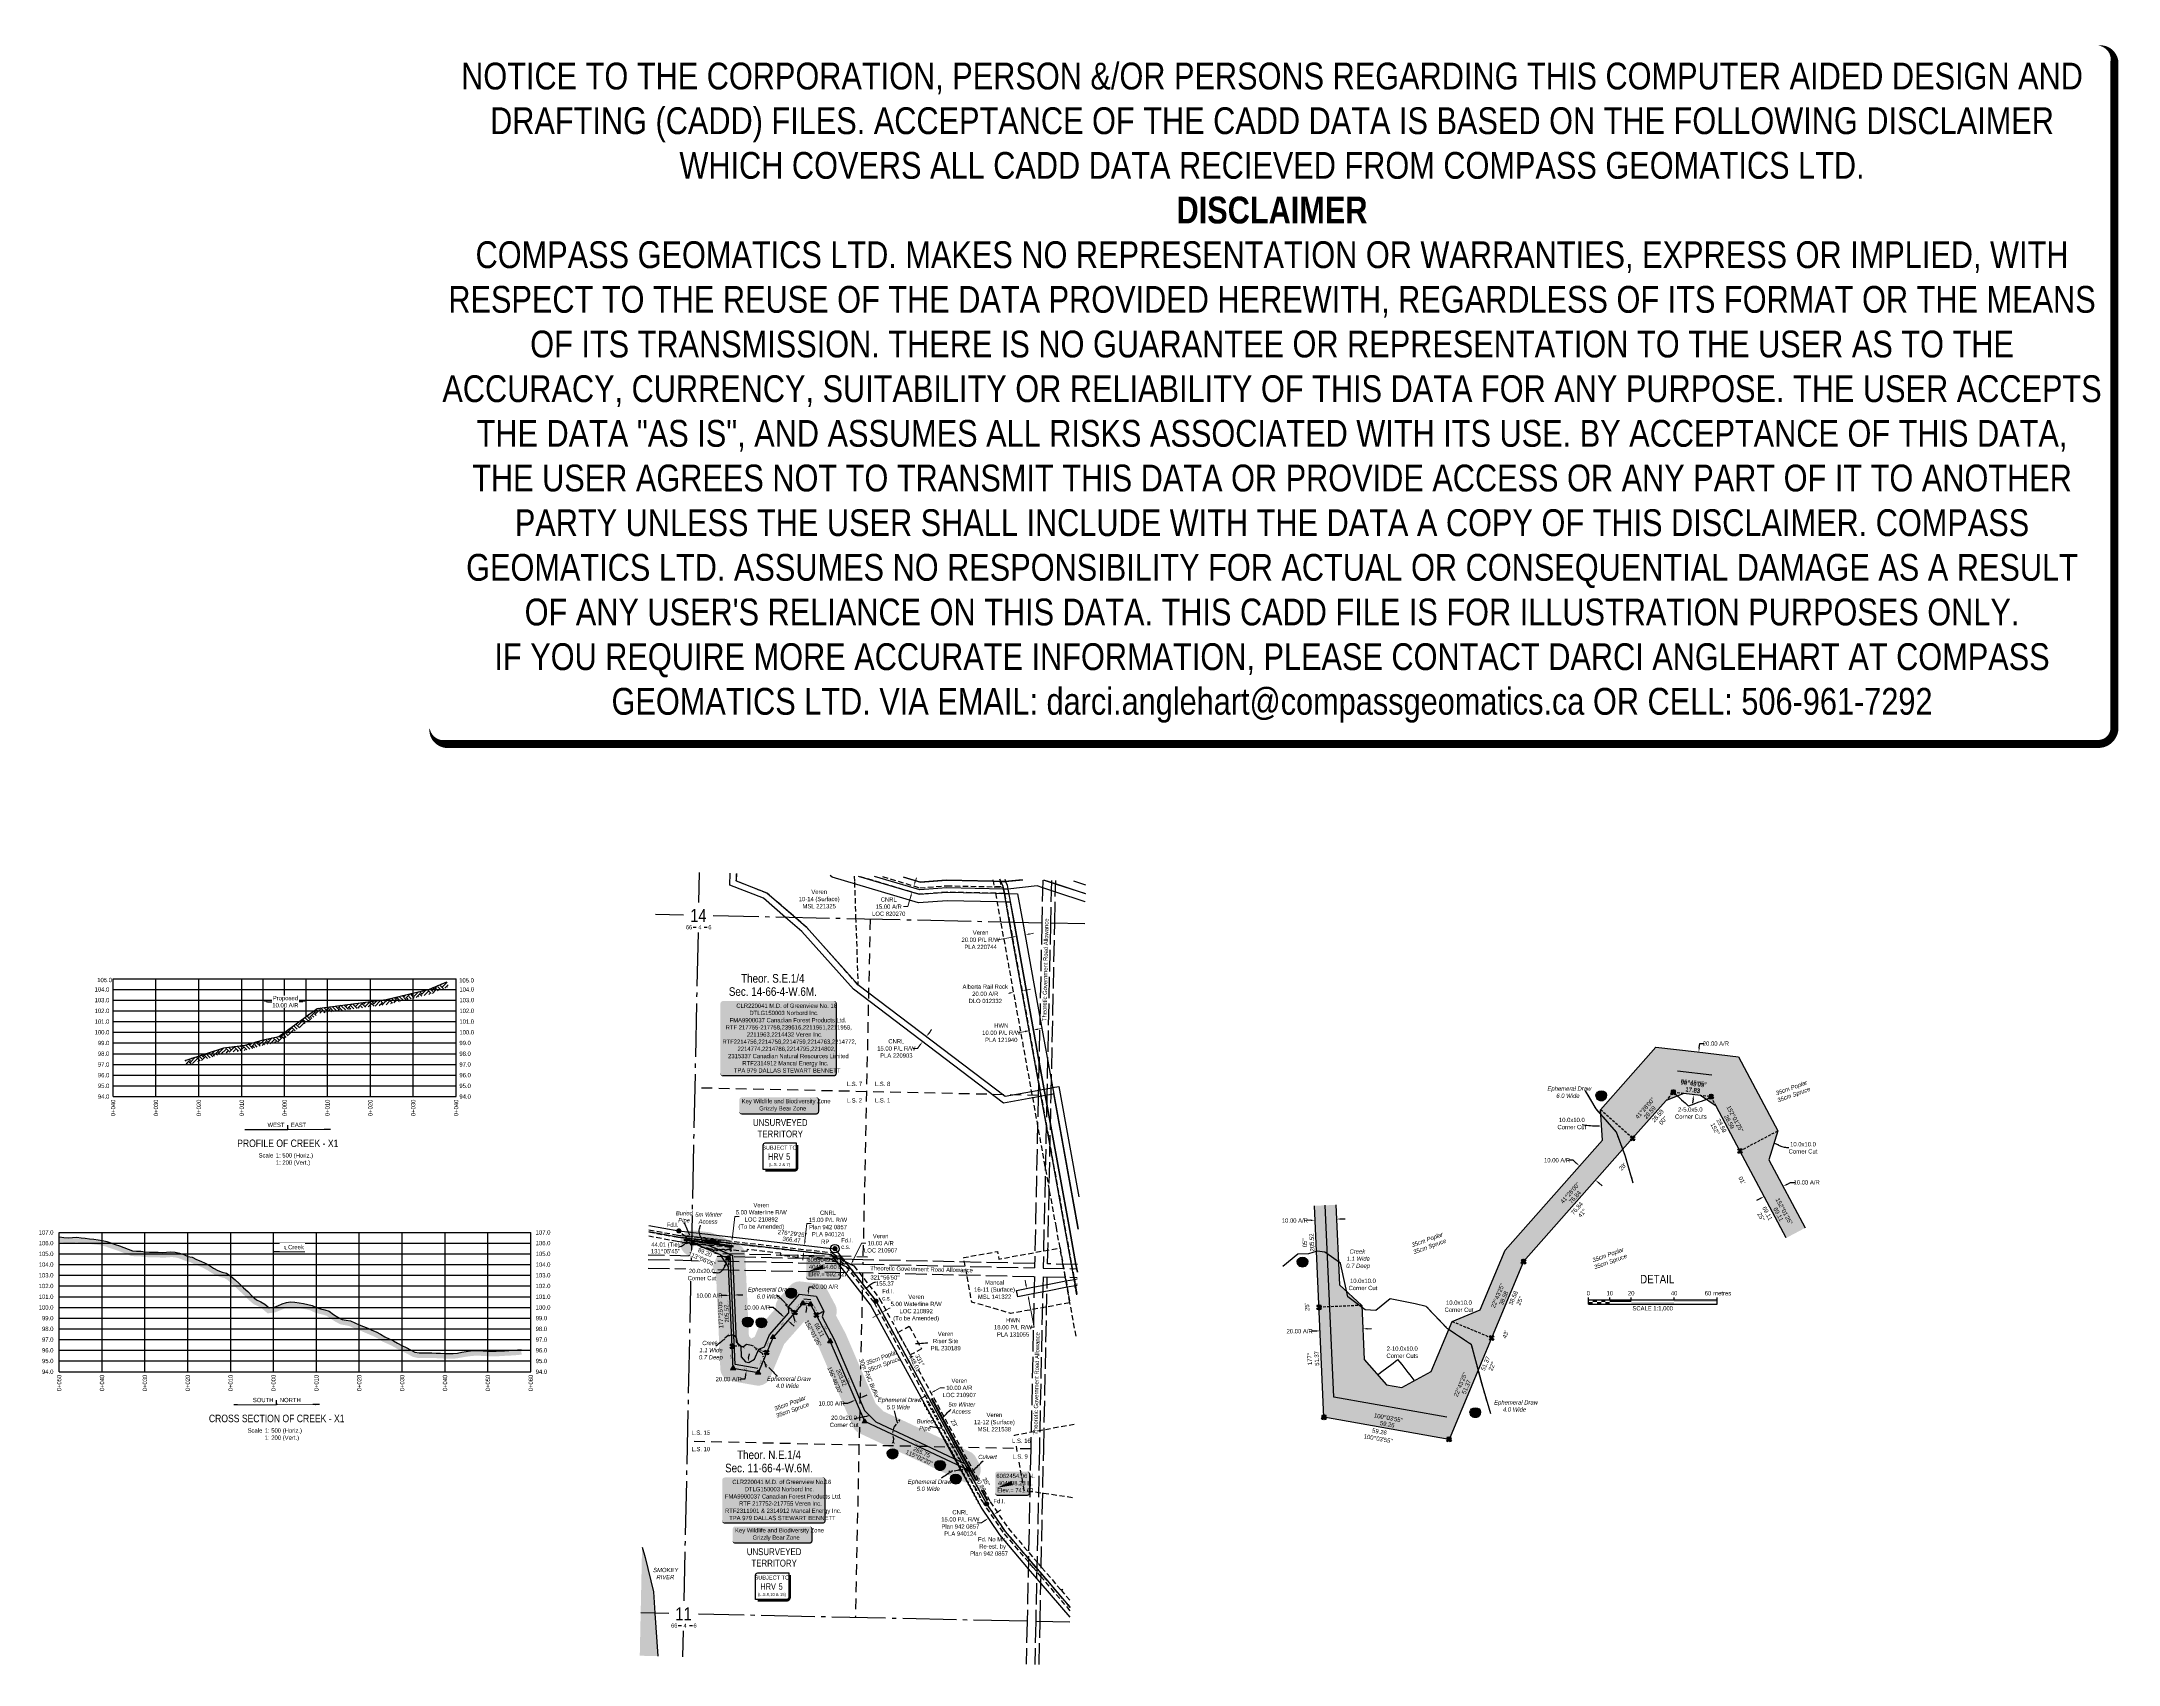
# Model space of a CAD drawing. Extents: x 402405 to 407247, y 6062080 to 6065864.
import ezdxf
from ezdxf.enums import TextEntityAlignment as Align

# ---------------------------------------------------------------- set-up
doc = ezdxf.new("R2010")
doc.units = 0
doc.header["$LTSCALE"] = 5
doc.header["$PDSIZE"] = 0.5
for name, pattern in [('0', [1, 1, 0]), ('foc-ACCESSROAD', [3.75, 2.5, -1.25]), ('foc-FLOWLINE', [3.75, 2.5, -1.25]), ('foc-LSD', [8, 5, -3]), ('foc-QUARTERLINE', [33, 25, -3, 2, -3]), ('foc-TIELINE', [1.875, 1.25, -0.625]), ('foc-TOPO', [1, 0.2, -0.8]), ('foc-TOPO-ephemeral', [6.25, 3.125, -0.625, 0.625, -0.625, 0.625, -0.625]), ('foc-TRAV', [1.875, 1.25, -0.625]), ('foc-UNSURVEYED', [12.5, 10, -2.5]), ('UG_PIPE', [1.875, 1.25, -0.625])]:
    doc.linetypes.add(name, pattern=pattern)
doc.layers.get('Defpoints').update_dxf_attribs({"color": 9})
for name, color, linetype in [('10', 1, 'Continuous'), ('35', 37, 'Continuous'), ('9', 3, 'Continuous'), ('AS-PIPE-UG', 44, 'UG_PIPE'), ('AS-PIPE-UG-T', 44, 'Continuous'), ('AS-ROADS', 254, 'Continuous'), ('AS-SURFACE IMPACT', 7, 'Continuous'), ('AS-WILDLIFE-BLOCK', 131, 'Continuous'), ('C-AR', 13, 'foc-ACCESSROAD'), ('C-RW', 13, 'Continuous'), ('C-SYMBOL', 7, 'Continuous'), ('CG-NOTES', 7, 'Continuous'), ('CL3D', 7, 'Continuous'), ('CTW', 7, 'Continuous'), ('DETAIL-T', 7, 'Continuous'), ('F-AR', 190, 'foc-ACCESSROAD'), ('F-FLOWLINE', 190, 'foc-FLOWLINE'), ('F-RW', 190, 'Continuous'), ('F-WS', 190, 'foc-ACCESSROAD'), ('L-BD', 7, 'Continuous'), ('L-DETAIL-T', 3, 'Continuous'), ('L-MON', 1, 'Continuous'), ('L-ROAD-T', 7, 'Continuous'), ('L-SECLBL', 7, 'Continuous'), ('L-SECQ', 8, 'foc-QUARTERLINE'), ('L-SECTION-LSD', 7, 'foc-LSD'), ('L-TIE', 7, 'foc-TIELINE'), ('L-TIE-T', 7, 'Continuous'), ('L-UNS-T', 3, 'Continuous'), ('L-USEC', 7, 'foc-UNSURVEYED'), ('P-BUFFER-H 30m', 51, 'Continuous'), ('P-BUFFER-T', 40, 'Continuous'), ('P-CROSSINGS', 250, 'Continuous'), ('P-CROSSINGS-GRID', 8, 'Continuous'), ('P-CROSSINGS-GROUND', 48, 'foc-TOPO'), ('P-CROSSINGS-LINE', 3, 'Continuous'), ('P-PROPOSED', 10, 'Continuous'), ('P-PROPOSED-H', 21, 'Continuous'), ('P-TRAV', 4, 'foc-TRAV'), ('P-TXT', 4, 'Continuous'), ('PLA', 7, 'Continuous'), ('S-T7', 7, 'Continuous'), ('T-BUSH', 110, '0'), ('T-BUSH-T', 110, 'Continuous'), ('T-CREEK', 160, 'Continuous'), ('T-DRAW', 143, 'foc-TOPO-ephemeral'), ('T-WATER', 160, 'Continuous'), ('T-WATER-H', 133, 'Continuous'), ('T-WATER-T', 170, 'Continuous')]:
    doc.layers.add(name, color=color, linetype=linetype)
for name, color, linetype, lineweight in [('AS-GENERAL', 48, 'Continuous', 18), ('C-RW-T', 13, 'Continuous', 9), ('F-AR-T', 190, 'Continuous', 9), ('F-FLOWLINE-T', 190, 'Continuous', 9), ('F-RW-T', 190, 'Continuous', 9), ('F-WS-T', 190, 'Continuous', 9)]:
    doc.layers.add(name, color=color, linetype=linetype, lineweight=lineweight)
doc.layers.add('DISCLAIMER', color=7, linetype='Continuous', plot=False)
doc.styles.add('100L', font='ARIALN.TTF', dxfattribs={"height": 11})
doc.styles.add('140', font='ARIALN.TTF', dxfattribs={"height": 15})
doc.styles.add('175L', font='ARIALN.TTF', dxfattribs={"height": 20})
doc.styles.add('80', font='ARIALN.TTF', dxfattribs={"height": 10})
doc.styles.add('80CG', font='ARIALN.TTF', dxfattribs={"height": 10})
doc.styles.add('80L', font='ARIALN.TTF', dxfattribs={"height": 10})
doc.styles.add('80LS', font='ARIALNI.TTF', dxfattribs={"height": 10})
doc.styles.add('Crossing', font='ARIALN.TTF', dxfattribs={"height": 10})
doc.styles.add('foc-LtypeFont', font='ARIALN.TTF', dxfattribs={"height": 7.35})
doc.styles.add('HRV', font='ARIALN.TTF', dxfattribs={"height": 3})
doc.styles.add('SIMPLEX', font='ARIALN.TTF')
doc.linetypes.add('foc-TOPO-flowdirection-NOLINE', pattern='A,0,[">",foc-LtypeFont,S=0.3,R=0,X=0,Y=-0.945],-20,[">",foc-LtypeFont,S=0.3,R=0,X=0,Y=-0.945],0', length=20)
doc.dimstyles.new('Compass 5 000', dxfattribs={"dimscale": 5, "dimtxt": 9, "dimasz": 2, "dimexe": 0.2, "dimexo": 0.0625, "dimgap": 0.5, "dimtad": 0, "dimtih": 1, "dimtoh": 1, "dimzin": 0, "dimdsep": 46, "dimtxsty": '80CG', "dimcen": 0.1, "dimse1": 1, "dimse2": 1, "dimclrd": 256, "dimclrt": 256, "dimaunit": 1, "dimadec": 4, "dimazin": 0, "dimtfac": 0.06, "dimtofl": 0, "dimtmove": 0, "dimatfit": 1, "dimfxl": 0.2, "dimtolj": 1, "dimtzin": 0, "dimlwd": -1, "dimarcsym": 0})
pattern_1 = [(45, (7247.408, 2297.157), (2e-15, 22.450640303), [15.875, -15.875]), (45, (7243.199, 2301.366), (2e-15, 22.450640303), [15.875, -15.875]), (45, (7238.99, 2305.576), (2e-15, 22.450640303), [15.875, -15.875]), (135, (7238.99, 2308.382), (-22.450640303, 2e-15), [15.875, -15.875]), (135, (7243.199, 2312.591), (-22.450640303, 2e-15), [15.875, -15.875]), (135, (7247.408, 2316.801), (-22.450640303, 2e-15), [15.875, -15.875])]

# ---------------------------------------------------------------- blocks, each defined once
blk = doc.blocks.new('L-SECLBL')
at = {"layer": '9', "color": 7}
for p, q in [((-5.1, -27.8), (-12.3, -27.8)), ((20.7, -27.8), (13.5, -27.8))]:
    blk.add_line(p, q, dxfattribs=at)
at = {"layer": '10', "color": 2, "style": 'SIMPLEX'}
blk.add_attdef('SEC', text='', height=30, dxfattribs=at).set_placement((0, 0), align=Align.MIDDLE)
at = {"layer": '10', "color": 5, "style": '80L'}
blk.add_attdef('TWP', text='', height=9.5, dxfattribs=at).set_placement((-14.4, -27.4), align=Align.MIDDLE_RIGHT)
blk.add_attdef('RGE', text='', height=9.5, dxfattribs=at).set_placement((3.6, -27.4), align=Align.MIDDLE_CENTER)
blk.add_attdef('MER', text='', height=9.5, dxfattribs=at).set_placement((23.2, -27.4), align=Align.MIDDLE_LEFT)
blk = doc.blocks.new('*U37')
h = blk.add_hatch(color=255)
edge = h.paths.add_edge_path()
edge.add_line((-86.5, -20), (86.5, -20))
edge.add_arc((86.5, -14), 6, 270, 360)
edge.add_line((92.5, -14), (92.5, 12.5))
edge.add_arc((86.5, 12.5), 6, 0, 90)
edge.add_line((86.5, 18.5), (-86.5, 18.5))
edge.add_arc((-86.5, 12.5), 6, 90, 180)
edge.add_line((-92.5, 12.5), (-92.5, -14))
edge.add_arc((-86.5, -14), 6, 180, 270)
at = {"color": 131, "flags": 128}
blk.add_lwpolyline([(-86.5, -20, 3, 3, 0), (86.5, -20, 3, 3, 0.414214), (92.5, -14, 3, 3, 0), (92.5, 12.5, 3, 0, 0.414214), (86.5, 18.5, 0, 0, 0), (-86.5, 18.5, 0, 0, 0.414214), (-92.5, 12.5, 0, 0, 0), (-92.5, -14, 0, 3, 0.414214)], format="xyseb", close=True, dxfattribs=at)
at = {"color": 131, "style": '80'}
blk.add_attdef('ENTER_TEXT_001', (-36, -5), '', height=10, dxfattribs=at)
blk = doc.blocks.new('HRV')
blk.add_lwpolyline([(-35.1, 31.6), (37.2, 31.6), (37.2, -25.5, -0.414214), (32.2, -30.5), (-40.1, -30.5), (-40.1, 26.6, -0.414214)], format="xyb", close=True)
at = {"const_width": 5, "flags": 128}
blk.add_lwpolyline([(-35.1, -33), (32.2, -33, 0.414214), (39.7, -25.5), (39.7, 26.6)], format="xyb", dxfattribs=at)
at = {"style": '80L'}
blk.add_text('SUBJECT TO', height=9.5, dxfattribs=at).set_placement((-2, 13.1), align=Align.BOTTOM_CENTER)
blk.add_attdef('(N.W.1/4 00)', text='', height=7.12, dxfattribs=at).set_placement((-2, -24.4), align=Align.BOTTOM_CENTER)
at = {"layer": 'CTW', "color": 3, "style": 'HRV'}
blk.add_text('HRV', height=15, dxfattribs=at).set_placement((-10.9, -0.2), align=Align.MIDDLE_CENTER)
blk.add_attdef('0', text='', height=15, dxfattribs=at).set_placement((18.3, -0.2), align=Align.MIDDLE_CENTER)
blk = doc.blocks.new('*D38')
at = {"layer": 'C-RW-T', "transparency": 16777216}
for p, q in [((404184.7, 6063067.3), (404189.4, 6063108)), ((404189.4, 6063108), (404199.4, 6063108)), ((404180.7, 6063032.5), (404179.6, 6063022.6))]:
    blk.add_line(p, q, dxfattribs=at)
for points in [[(404183.1, 6063067.5), (404186.4, 6063067.1), (404183.6, 6063057.4)], [(404179.1, 6063032.7), (404182.4, 6063032.3), (404181.9, 6063042.5)]]:
    blk.add_solid(points, dxfattribs=at)
at = {"layer": 'Defpoints', "color": 0, "transparency": 16777216}
for p in [(404061.5, 6063071.3), (404059.8, 6063056.4), (404183.6, 6063057.4)]:
    blk.add_point(p, dxfattribs=at)
at = {"layer": 'C-RW-T', "transparency": 16777216, "insert": (404238.4, 6063108), "char_height": 10, "attachment_point": 5, "style": '80CG'}
blk.add_mtext('\\A1;CNRL\\P15.00 P/L R/W\\PPlan 942 0857\\PPLA 940124', dxfattribs=at)
blk = doc.blocks.new('*D39')
at = {"layer": 'C-RW-T', "transparency": 16777216}
for p, q in [((404474, 6063552), (404480, 6063560)), ((404446.8, 6063516.2), (404436.8, 6063516.2)), ((404452.8, 6063524.1), (404446.8, 6063516.2))]:
    blk.add_line(p, q, dxfattribs=at)
for points in [[(404472.6, 6063553), (404475.3, 6063551), (404467.9, 6063544.1)], [(404451.5, 6063525.1), (404454.1, 6063523.1), (404458.9, 6063532.1)]]:
    blk.add_solid(points, dxfattribs=at)
at = {"layer": 'Defpoints', "color": 0, "transparency": 16777216}
for p in [(404434.2, 6063550.8), (404443.3, 6063562.8), (404458.9, 6063532.1)]:
    blk.add_point(p, dxfattribs=at)
at = {"layer": 'C-RW-T', "transparency": 16777216, "insert": (404397.7, 6063516.2), "char_height": 10, "attachment_point": 5, "style": '80CG'}
blk.add_mtext('\\A1;CNRL\\P15.00 P/L R/W\\PPLA 220903', dxfattribs=at)
blk = doc.blocks.new('*D40')
at = {"layer": 'C-RW-T', "transparency": 16777216}
for p, q in [((404441.6, 6063904.6), (404444.4, 6063914.2)), ((404424.3, 6063846.8), (404414.3, 6063846.8)), ((404431.6, 6063871.1), (404424.3, 6063846.8))]:
    blk.add_line(p, q, dxfattribs=at)
for points in [[(404440, 6063905.1), (404443.2, 6063904.1), (404438.7, 6063895)], [(404430, 6063871.6), (404433.2, 6063870.6), (404434.4, 6063880.7)]]:
    blk.add_solid(points, dxfattribs=at)
at = {"layer": 'Defpoints', "color": 0, "transparency": 16777216}
for p in [(404427.6, 6063898.3), (404423.3, 6063884), (404434.4, 6063880.7)]:
    blk.add_point(p, dxfattribs=at)
at = {"layer": 'C-RW-T', "transparency": 16777216, "insert": (404380, 6063846.8), "char_height": 10, "attachment_point": 5, "style": '80CG'}
blk.add_mtext('\\A1;CNRL\\P15.00 A/R\\PLOC 820270', dxfattribs=at)
blk = doc.blocks.new('*D41')
at = {"layer": 'Defpoints', "color": 0, "transparency": 16777216}
for p in [(404440.4, 6062761.8), (404449.2, 6062766.6), (404478.5, 6062712.9)]:
    blk.add_point(p, dxfattribs=at)
at = {"layer": 'F-AR-T', "transparency": 16777216}
for p, q in [((404460.9, 6062703.3), (404452.1, 6062698.5)), ((404487.2, 6062717.6), (404500.2, 6062724.7)), ((404500.2, 6062724.7), (404510.2, 6062724.7))]:
    blk.add_line(p, q, dxfattribs=at)
for points in [[(404460.1, 6062704.8), (404461.7, 6062701.8), (404469.7, 6062708.1)], [(404486.4, 6062719.1), (404488, 6062716.2), (404478.5, 6062712.9)]]:
    blk.add_solid(points, dxfattribs=at)
at = {"layer": 'F-AR-T', "transparency": 16777216, "insert": (404544.5, 6062724.7), "char_height": 10, "attachment_point": 5, "style": '80CG'}
blk.add_mtext('\\A1;Veren \\P10.00 A/R\\PLOC 210907', dxfattribs=at)
blk = doc.blocks.new('*D42')
at = {"layer": 'Defpoints', "color": 0, "transparency": 16777216}
blk.add_point((404688.5, 6063662.9), dxfattribs=at)
at = {"layer": 'F-AR-T', "transparency": 16777216}
for p, q in [((404700.6, 6063652.3), (404710.5, 6063654.1)), ((404661.5, 6063645.2), (404651.7, 6063643.5))]:
    blk.add_line(p, q, dxfattribs=at)
for points in [[(404661.2, 6063646.9), (404661.8, 6063643.6), (404671.4, 6063647)], [(404700.3, 6063654), (404700.9, 6063650.7), (404690.8, 6063650.6)]]:
    blk.add_solid(points, dxfattribs=at)
at = {"layer": 'F-AR-T', "transparency": 16777216, "insert": (404605, 6063643.5), "char_height": 10, "attachment_point": 5, "style": '80CG', "bg_fill": 3, "box_fill_scale": 1.1, "bg_fill_color": 256, "bg_fill_true_color": 13158600, "bg_fill_transparency": 0}
blk.add_mtext('\\A1;Alberta Rail Rock\\P20.00 A/R\\PDLO 012332', dxfattribs=at)
at = {"layer": 'Defpoints', "color": 0, "transparency": 16777216}
for p in [(404669.1, 6063659.4), (404671.4, 6063647)]:
    blk.add_point(p, dxfattribs=at)
blk = doc.blocks.new('*D43')
at = {"layer": 'Defpoints', "color": 0, "transparency": 16777216}
for p in [(404360.1, 6062898.6), (404387.9, 6062847.7), (404392.3, 6062850.1)]:
    blk.add_point(p, dxfattribs=at)
at = {"layer": 'F-FLOWLINE-T', "transparency": 16777216}
for p, q in [((404351.3, 6062893.8), (404342.6, 6062889)), ((404373.3, 6062905.7), (404382.1, 6062910.5)), ((404382.1, 6062910.5), (404392.1, 6062910.5))]:
    blk.add_line(p, q, dxfattribs=at)
for points in [[(404350.5, 6062895.2), (404352.1, 6062892.3), (404360.1, 6062898.6)], [(404372.5, 6062907.2), (404374.1, 6062904.3), (404364.5, 6062901)]]:
    blk.add_solid(points, dxfattribs=at)
at = {"layer": 'F-FLOWLINE-T', "transparency": 16777216, "insert": (404443.9, 6062910.5), "char_height": 10, "attachment_point": 5, "style": '80CG', "bg_fill": 3, "box_fill_scale": 1.1, "bg_fill_color": 256, "bg_fill_true_color": 13158600, "bg_fill_transparency": 0}
blk.add_mtext('\\A1;Veren \\P5.00 Waterline R/W\\PLOC 210892\\P(To be Amended)', dxfattribs=at)
blk = doc.blocks.new('*D44')
at = {"layer": 'Defpoints', "color": 0, "transparency": 16777216}
for p in [(404014.4, 6063066.6), (404181.3, 6063042.5), (404181.9, 6063047.5)]:
    blk.add_point(p, dxfattribs=at)
at = {"layer": 'F-FLOWLINE-T', "transparency": 16777216}
for p, q in [((404015.5, 6063076.6), (404021, 6063124.3)), ((404021, 6063124.3), (404031, 6063124.3)), ((404012.7, 6063051.7), (404011.5, 6063041.8))]:
    blk.add_line(p, q, dxfattribs=at)
for points in [[(404013.9, 6063076.7), (404017.2, 6063076.4), (404014.4, 6063066.6)], [(404011, 6063051.9), (404014.3, 6063051.5), (404013.8, 6063061.7)]]:
    blk.add_solid(points, dxfattribs=at)
at = {"layer": 'F-FLOWLINE-T', "transparency": 16777216, "insert": (404082.8, 6063124.3), "char_height": 10, "attachment_point": 5, "style": '80CG'}
blk.add_mtext('\\A1;Veren \\P5.00 Waterline R/W\\PLOC 210892\\P(To be Amended)', dxfattribs=at)
blk = doc.blocks.new('*D45')
at = {"layer": 'Defpoints', "color": 0, "transparency": 16777216}
for p in [(404698.1, 6063781.2), (404725.6, 6063517), (404745.3, 6063520.6)]:
    blk.add_point(p, dxfattribs=at)
at = {"layer": 'F-RW-T', "transparency": 16777216}
for p, q in [((404668.6, 6063775.9), (404633.7, 6063769.5)), ((404707.9, 6063783), (404717.8, 6063784.8))]:
    blk.add_line(p, q, dxfattribs=at)
for points in [[(404668.3, 6063777.5), (404668.8, 6063774.2), (404678.4, 6063777.6)], [(404707.6, 6063784.6), (404708.2, 6063781.3), (404698.1, 6063781.2)]]:
    blk.add_solid(points, dxfattribs=at)
at = {"layer": 'F-RW-T', "transparency": 16777216, "insert": (404594.2, 6063769.5), "char_height": 10, "attachment_point": 5, "style": '80CG'}
blk.add_mtext('\\A1;Veren \\P20.00 P/L R/W\\PPLA 220744', dxfattribs=at)
blk = doc.blocks.new('*D46')
at = {"layer": 'Defpoints', "color": 0, "transparency": 16777216}
for p in [(404701.6, 6062956.1), (404727.3, 6062961), (404730.1, 6062946.3)]:
    blk.add_point(p, dxfattribs=at)
at = {"layer": 'F-RW-T', "transparency": 16777216}
for p, q in [((404699.7, 6062965.9), (404697.8, 6062975.7)), ((404706.4, 6062931.5), (404708.3, 6062921.7)), ((404719.1, 6062865.9), (404708.3, 6062921.7)), ((404709.1, 6062865.9), (404719.1, 6062865.9))]:
    blk.add_line(p, q, dxfattribs=at)
for points in [[(404701.3, 6062966.2), (404698, 6062965.6), (404701.6, 6062956.1)], [(404708, 6062931.8), (404704.7, 6062931.2), (404704.5, 6062941.3)]]:
    blk.add_solid(points, dxfattribs=at)
at = {"layer": 'F-RW-T', "transparency": 16777216, "insert": (404670, 6062865.9), "char_height": 10, "attachment_point": 5, "style": '80CG'}
blk.add_mtext('\\A1;HWN\\P18.00 P/L R/W\\PPLA 131055', dxfattribs=at)
blk = doc.blocks.new('*D47')
at = {"layer": 'Defpoints', "color": 0, "transparency": 16777216}
for p in [(404705.9, 6063567.1), (404707.6, 6063557.4), (404715.7, 6063568.9)]:
    blk.add_point(p, dxfattribs=at)
at = {"layer": 'F-RW-T', "transparency": 16777216}
for p, q in [((404697.8, 6063555.7), (404681.5, 6063552.7)), ((404727.3, 6063561), (404737.2, 6063562.8))]:
    blk.add_line(p, q, dxfattribs=at)
for points in [[(404697.5, 6063557.3), (404698.1, 6063554), (404707.6, 6063557.4)], [(404727, 6063562.6), (404727.6, 6063559.4), (404717.5, 6063559.2)]]:
    blk.add_solid(points, dxfattribs=at)
at = {"layer": 'F-RW-T', "transparency": 16777216, "insert": (404642.4, 6063552.7), "char_height": 10, "attachment_point": 5, "style": '80CG'}
blk.add_mtext('\\A1;HWN\\P10.00 P/L R/W\\PPLA 121940', dxfattribs=at)
blk = doc.blocks.new('fdia')
at = {"color": 255, "const_width": 1}
blk.add_lwpolyline([(-0.5, 0, 1), (0.5, 0, 1)], format="xyb", close=True, dxfattribs=at)
blk = doc.blocks.new('Fdiaa')
blk.add_blockref('fdia', (0, 0))
blk = doc.blocks.new('fdib')
at = {"color": 1, "const_width": 1.6}
blk.add_lwpolyline([(-0.4, 0, 1), (0.4, 0, 1)], format="xyb", close=True, dxfattribs=at)
at = {"color": 1}
blk.add_circle((0, 0), 0.8, dxfattribs=at)
blk = doc.blocks.new('Fdibb')
blk.add_blockref('fdib', (0, 0))
blk = doc.blocks.new('fdicc')
for name in ['Fdibb', 'Fdiaa']:
    blk.add_blockref(name, (0, 0))
blk = doc.blocks.new('FDI')
blk.add_blockref('fdicc', (0, 0))
blk = doc.blocks.new('TRIA')
blk.add_hatch(color=255).paths.add_polyline_path([(-0.04, 1.52), (-1.47, -0.87), (1.39, -0.87)])
blk = doc.blocks.new('TRIAA')
blk.add_blockref('TRIA', (0, 0))
blk = doc.blocks.new('TRIB')
at = {"color": 1}
blk.add_lwpolyline([(-1.12, -0.67), (-0.04, 1.13), (1.04, -0.67)], close=True, dxfattribs=at)
blk = doc.blocks.new('TRIBB')
blk.add_blockref('TRIB', (0, 0))
blk = doc.blocks.new('TRICC')
for name in ['TRIAA', 'TRIBB']:
    blk.add_blockref(name, (0, 0))
blk = doc.blocks.new('plspike')
blk.add_blockref('TRICC', (0, 0))
blk = doc.blocks.new('TEMP')
h = blk.add_hatch(color=255)
h.dxf.hatch_style = 1
h.paths.add_polyline_path([(0, 0.25), (-0.67, 1.15), (-0.67, 0.67), (-1.15, 0.67), (-0.25, 0), (-1.15, -0.67), (-0.67, -0.67), (-0.67, -1.15), (0, -0.25), (0.67, -1.15), (0.67, -0.67), (1.15, -0.67), (0.25, 0), (1.15, 0.67), (0.67, 0.67), (0.67, 1.15)])
h.paths.add_polyline_path([(0.57, 0.85), (0.57, 0.57), (0.85, 0.57), (0.08, 0), (0.85, -0.57), (0.57, -0.57), (0.57, -0.85), (0, -0.08), (-0.57, -0.85), (-0.57, -0.57), (-0.85, -0.57), (-0.08, 0), (-0.85, 0.57), (-0.57, 0.57), (-0.57, 0.85), (0, 0.08)], flags=16)
h = blk.add_hatch(color=1)
h.dxf.hatch_style = 1
h.paths.add_polyline_path([(0, 0.08), (-0.57, 0.85), (-0.57, 0.57), (-0.85, 0.57), (-0.08, 0), (-0.85, -0.57), (-0.57, -0.57), (-0.57, -0.85), (0, -0.08), (0.57, -0.85), (0.57, -0.57), (0.85, -0.57), (0.08, 0), (0.85, 0.57), (0.57, 0.57), (0.57, 0.85)])
at = {"color": 1}
for p, q in [((-0.08, 0), (0.08, 0)), ((0, 0.08), (0, -0.08))]:
    blk.add_line(p, q, dxfattribs=at)
at = {"color": 255, "flags": 128}
blk.add_lwpolyline([(-0.25, 0), (-1.15, 0.67), (-0.67, 0.67), (-0.67, 1.15), (0, 0.25), (0.67, 1.15), (0.67, 0.67), (1.15, 0.67), (0.25, 0), (1.15, -0.67), (0.67, -0.67), (0.67, -1.15), (0, -0.25), (-0.67, -1.15), (-0.67, -0.67), (-1.15, -0.67)], close=True, dxfattribs=at)
at = {"color": 1, "flags": 128}
blk.add_lwpolyline([(-0.08, 0), (-0.85, 0.57), (-0.57, 0.57), (-0.57, 0.85), (0, 0.08), (0.57, 0.85), (0.57, 0.57), (0.85, 0.57), (0.08, 0), (0.85, -0.57), (0.57, -0.57), (0.57, -0.85), (0, -0.08), (-0.57, -0.85), (-0.57, -0.57), (-0.85, -0.57)], close=True, dxfattribs=at)
blk = doc.blocks.new('*D48')
at = {"layer": 'Defpoints', "color": 0, "transparency": 16777216}
for p in [(404279.4, 6063018.7), (404274.9, 6063009.8), (404292.1, 6063012.4)]:
    blk.add_point(p, dxfattribs=at)
at = {"layer": 'F-AR-T', "transparency": 16777216}
for p, q in [((404296.6, 6063021.3), (404316.9, 6063062)), ((404316.9, 6063062), (404326.9, 6063062)), ((404283.2, 6062994.5), (404278.7, 6062985.5))]:
    blk.add_line(p, q, dxfattribs=at)
for points in [[(404295.1, 6063022.1), (404298.1, 6063020.6), (404292.1, 6063012.4)], [(404281.7, 6062995.2), (404284.7, 6062993.7), (404287.6, 6063003.4)]]:
    blk.add_solid(points, dxfattribs=at)
at = {"layer": 'F-AR-T', "transparency": 16777216, "insert": (404361.2, 6063062), "char_height": 10, "attachment_point": 5, "style": '80CG'}
blk.add_mtext('\\A1;Veren \\P10.00 A/R\\PLOC 210907', dxfattribs=at)
blk = doc.blocks.new('*D49')
at = {"layer": 'C-RW-T', "transparency": 16777216}
for p, q in [((404633.3, 6062434.9), (404641.6, 6062440.5)), ((404596, 6062409.7), (404586, 6062409.7)), ((404604.3, 6062415.3), (404596, 6062409.7))]:
    blk.add_line(p, q, dxfattribs=at)
for points in [[(404632.3, 6062436.3), (404634.2, 6062433.5), (404625, 6062429.3)], [(404603.4, 6062416.7), (404605.2, 6062413.9), (404612.6, 6062420.9)]]:
    blk.add_solid(points, dxfattribs=at)
at = {"layer": 'Defpoints', "color": 0, "transparency": 16777216}
for p in [(404612.6, 6062420.9), (404629.3, 6062396.1), (404641.7, 6062404.5)]:
    blk.add_point(p, dxfattribs=at)
at = {"layer": 'C-RW-T', "transparency": 16777216, "insert": (404546.9, 6062409.7), "char_height": 10, "attachment_point": 5, "style": '80CG'}
blk.add_mtext('\\A1;CNRL\\P15.00 P/L R/W\\PPlan 942 0857\\PPLA 940124', dxfattribs=at)
blk = doc.blocks.new('*U35')
h = blk.add_hatch(color=254)
edge = h.paths.add_edge_path()
edge.add_line((-34, -28.5), (34, -28.5))
edge.add_arc((34, -22.5), 6, 270, 360)
edge.add_line((40, -22.5), (40, 21))
edge.add_arc((34, 21), 6, 0, 90)
edge.add_line((34, 27), (-34, 27))
edge.add_arc((-34, 21), 6, 90, 180)
edge.add_line((-40, 21), (-40, -22.5))
edge.add_arc((-34, -22.5), 6, 180, 270)
at = {"color": 1, "flags": 128}
blk.add_lwpolyline([(-37.1, -11.3, 0, 10, 0), (0, 0, 5, 5, 0)], format="xyseb", dxfattribs=at)
blk.add_lwpolyline([(-34, -28.5, 3, 3, 0), (34, -28.5, 3, 3, 0.414214), (40, -22.5, 3, 3, 0), (40, 21, 3, 0, 0.414214), (34, 27, 0, 0, 0), (-34, 27, 0, 0, 0.414214), (-40, 21, 0, 0, 0), (-40, -22.5, 0, 3, 0.414214)], format="xyseb", close=True, dxfattribs=at)
at = {"color": 1, "style": '80'}
blk.add_attdef('ENTER_TEXT_001', (-36, -5), '', height=10, dxfattribs=at)
blk = doc.blocks.new('*U36')
at = {"layer": '35', "color": 3}
blk.add_circle((0, 0), 10, dxfattribs=at)
at = {"layer": '35', "color": 3, "style": '80'}
blk.add_attdef('RP_001', (-32.2, 11.1), '', height=10, dxfattribs=at)
blk = doc.blocks.new('xing2')
h = blk.add_hatch(color=50)
h.dxf.hatch_style = 1
edge = h.paths.add_edge_path()
edge.add_ellipse((0, 0), major_axis=(-12.5, 0), ratio=0.816297, start_angle=0, end_angle=360)
h = blk.add_hatch(color=250)
h.dxf.hatch_style = 1
edge = h.paths.add_edge_path()
edge.add_ellipse((0, -2), major_axis=(-12.5, 0), ratio=0.816297, start_angle=0, end_angle=180)
edge.add_line((12.5, -2), (12.5, 0))
edge.add_ellipse((0, 0), major_axis=(-12.5, 0), ratio=0.816297, start_angle=0, end_angle=180, ccw=False)
edge.add_line((-12.5, 0), (-12.5, -2))
at = {"color": 250}
blk.add_ellipse((0, 0), major_axis=(-12.5, 0), ratio=0.816297, dxfattribs=at)
blk.add_ellipse((0, -2), major_axis=(-12.5, 0), ratio=0.816297, start_param=0, end_param=3.141593, dxfattribs=at)
at = {"color": 250, "style": 'Crossing'}
blk.add_attdef('CROSSING', text='', height=9, dxfattribs=at).set_placement((0.1, 0), align=Align.MIDDLE_CENTER)
at = {"color": 250, "style": 'Crossing', "flags": 1}
for tag, p in [('DESCRIPTION', (0.1, -25.8)), ('LOCATION', (0.1, -39.3)), ('DWG_REF', (0.1, -52.8)), ('OWNER', (0.1, -12.5))]:
    blk.add_attdef(tag, text='', height=9, dxfattribs=at).set_placement(p, align=Align.MIDDLE_CENTER)
blk = doc.blocks.new('*U64')
h = blk.add_hatch(color=255)
edge = h.paths.add_edge_path()
edge.add_line((-114, -54), (114, -54))
edge.add_arc((114, -48), 6, 270, 360)
edge.add_line((120, -48), (120, 46.5))
edge.add_arc((114, 46.5), 6, 0, 90)
edge.add_line((114, 52.5), (-114, 52.5))
edge.add_arc((-114, 46.5), 6, 90, 180)
edge.add_line((-120, 46.5), (-120, -48))
edge.add_arc((-114, -48), 6, 180, 270)
at = {"color": 44, "flags": 128}
blk.add_lwpolyline([(-114, -54, 3, 3, 0), (114, -54, 3, 3, 0.414214), (120, -48, 3, 3, 0), (120, 46.5, 3, 0, 0.414214), (114, 52.5, 0, 0, 0), (-114, 52.5, 0, 0, 0.414214), (-120, 46.5, 0, 0, 0), (-120, -48, 0, 3, 0.414214)], format="xyseb", close=True, dxfattribs=at)
at = {"color": 44, "style": '80'}
blk.add_attdef('ENTER_TEXT_001', (-36, -5), '', height=10, dxfattribs=at)
blk = doc.blocks.new('*D50')
at = {"layer": 'Defpoints', "color": 0, "transparency": 16777216}
for p in [(404302.5, 6062696.4), (404309.4, 6062680.3), (404318.6, 6062684.2)]:
    blk.add_point(p, dxfattribs=at)
at = {"layer": 'P-TXT', "transparency": 16777216}
for p, q in [((404284.1, 6062688.5), (404274.1, 6062688.5)), ((404293.3, 6062692.5), (404284.1, 6062688.5)), ((404320.9, 6062704.3), (404330.1, 6062708.2))]:
    blk.add_line(p, q, dxfattribs=at)
for points in [[(404292.7, 6062694), (404294, 6062690.9), (404302.5, 6062696.4)], [(404320.2, 6062705.8), (404321.6, 6062702.8), (404311.7, 6062700.3)]]:
    blk.add_solid(points, dxfattribs=at)
at = {"layer": 'P-TXT', "transparency": 16777216, "insert": (404246.9, 6062688.5), "char_height": 10, "attachment_point": 5, "style": '80CG'}
blk.add_mtext('\\A1;10.00 A/R', dxfattribs=at)
blk = doc.blocks.new('*D51')
at = {"layer": 'Defpoints', "color": 0, "transparency": 16777216}
for p in [(404133.8, 6062884.3), (404137.4, 6062888.4), (404141.3, 6062877.7)]:
    blk.add_point(p, dxfattribs=at)
at = {"layer": 'P-TXT', "transparency": 16777216}
for p, q in [((404110.6, 6062912.1), (404100.6, 6062912.1)), ((404129.9, 6062895), (404110.6, 6062912.1)), ((404152.3, 6062875.1), (404159.8, 6062868.5))]:
    blk.add_line(p, q, dxfattribs=at)
for points in [[(404131, 6062896.3), (404128.8, 6062893.8), (404137.4, 6062888.4)], [(404153.4, 6062876.4), (404151.2, 6062873.9), (404144.8, 6062881.8)]]:
    blk.add_solid(points, dxfattribs=at)
at = {"layer": 'P-TXT', "transparency": 16777216, "insert": (404073.3, 6062912.1), "char_height": 10, "attachment_point": 5, "style": '80CG'}
blk.add_mtext('\\A1;10.00 A/R', dxfattribs=at)
blk = doc.blocks.new('*D52')
at = {"layer": 'Defpoints', "color": 0, "transparency": 16777216}
for p in [(404008.5, 6062967.9), (404009.7, 6062940.7), (404018.4, 6062968.4)]:
    blk.add_point(p, dxfattribs=at)
at = {"layer": 'P-TXT', "transparency": 16777216}
for p, q in [((403999.7, 6062940.2), (403989.1, 6062939.8)), ((404029.7, 6062941.6), (404039.6, 6062942))]:
    blk.add_line(p, q, dxfattribs=at)
for points in [[(403999.6, 6062941.9), (403999.8, 6062938.6), (404009.7, 6062940.7)], [(404029.6, 6062943.3), (404029.7, 6062939.9), (404019.7, 6062941.1)]]:
    blk.add_solid(points, dxfattribs=at)
at = {"layer": 'P-TXT', "transparency": 16777216, "insert": (403961.9, 6062939.8), "char_height": 10, "attachment_point": 5, "style": '80CG'}
blk.add_mtext('\\A1;10.00 A/R', dxfattribs=at)
blk = doc.blocks.new('*U54')
h = blk.add_hatch(color=255)
edge = h.paths.add_edge_path()
edge.add_line((-129, -88), (129, -88))
edge.add_arc((129, -82), 6, 270, 360)
edge.add_line((135, -82), (135, 80.5))
edge.add_arc((129, 80.5), 6, 0, 90)
edge.add_line((129, 86.5), (-129, 86.5))
edge.add_arc((-129, 80.5), 6, 90, 180)
edge.add_line((-135, 80.5), (-135, -82))
edge.add_arc((-129, -82), 6, 180, 270)
at = {"color": 44, "flags": 128}
blk.add_lwpolyline([(-129, -88, 3, 3, 0), (129, -88, 3, 3, 0.414214), (135, -82, 3, 3, 0), (135, 80.5, 3, 0, 0.414214), (129, 86.5, 0, 0, 0), (-129, 86.5, 0, 0, 0.414214), (-135, 80.5, 0, 0, 0), (-135, -82, 0, 3, 0.414214)], format="xyseb", close=True, dxfattribs=at)
at = {"color": 44, "style": '80'}
blk.add_attdef('ENTER_TEXT_001', (-36, -5), '', height=10, dxfattribs=at)
blk = doc.blocks.new('*D55')
at = {"layer": 'Defpoints', "color": 0, "transparency": 16777216}
for p in [(406262, 6063508.3), (406268.3, 6063507.5), (406250.3, 6063409)]:
    blk.add_point(p, dxfattribs=at)
at = {"layer": 'P-TXT', "transparency": 16777216}
for p, q in [((406269.4, 6063517.5), (406270.6, 6063527.4)), ((406270.6, 6063527.4), (406280.6, 6063527.4)), ((406255.3, 6063398.3), (406254.2, 6063388.4))]:
    blk.add_line(p, q, dxfattribs=at)
for points in [[(406267.8, 6063517.7), (406271.1, 6063517.3), (406268.3, 6063507.5)], [(406253.7, 6063398.5), (406257, 6063398.1), (406256.5, 6063408.3)]]:
    blk.add_solid(points, dxfattribs=at)
at = {"layer": 'P-TXT', "transparency": 16777216, "insert": (406308.4, 6063527.4), "char_height": 10, "attachment_point": 5, "style": '80CG'}
blk.add_mtext('\\A1;20.00 A/R', dxfattribs=at)
blk = doc.blocks.new('*D56')
at = {"layer": 'Defpoints', "color": 0, "transparency": 16777216}
for p in [(405976.8, 6063226.6), (405990.5, 6063242.2), (406014.2, 6063193.5)]:
    blk.add_point(p, dxfattribs=at)
at = {"layer": 'P-TXT', "transparency": 16777216}
for p, q in [((405975.5, 6063255.4), (405965.5, 6063255.4)), ((405983, 6063248.8), (405975.5, 6063255.4)), ((406035.5, 6063202.5), (406043, 6063195.8))]:
    blk.add_line(p, q, dxfattribs=at)
for points in [[(405984.1, 6063250.1), (405981.9, 6063247.6), (405990.5, 6063242.2)], [(406036.6, 6063203.7), (406034.4, 6063201.2), (406028, 6063209.1)]]:
    blk.add_solid(points, dxfattribs=at)
at = {"layer": 'P-TXT', "transparency": 16777216, "insert": (405938.2, 6063255.4), "char_height": 10, "attachment_point": 5, "style": '80CG'}
blk.add_mtext('\\A1;10.00 A/R', dxfattribs=at)
blk = doc.blocks.new('*D57')
at = {"layer": 'Defpoints', "color": 0, "transparency": 16777216}
for p in [(405373.9, 6063117.5), (405374, 6063115.8), (405423.9, 6063119.7)]:
    blk.add_point(p, dxfattribs=at)
at = {"layer": 'P-TXT', "transparency": 16777216}
for p, q in [((405364, 6063115.4), (405354, 6063114.9)), ((405433.9, 6063118.5), (405443.9, 6063119))]:
    blk.add_line(p, q, dxfattribs=at)
for points in [[(405364, 6063117), (405364.1, 6063113.7), (405374, 6063115.8)], [(405433.9, 6063120.2), (405434, 6063116.9), (405424, 6063118.1)]]:
    blk.add_solid(points, dxfattribs=at)
at = {"layer": 'P-TXT', "transparency": 16777216, "insert": (405326.8, 6063114.9), "char_height": 10, "attachment_point": 5, "style": '80CG'}
blk.add_mtext('\\A1;10.00 A/R', dxfattribs=at)
blk = doc.blocks.new('*D58')
at = {"layer": 'Defpoints', "color": 0, "transparency": 16777216}
for p in [(405385.7, 6062857.7), (405385.9, 6062853.2), (405485.7, 6062857.7)]:
    blk.add_point(p, dxfattribs=at)
at = {"layer": 'P-TXT', "transparency": 16777216}
for p, q in [((405375.7, 6062857.3), (405365.7, 6062856.8)), ((405495.5, 6062862.7), (405505.5, 6062863.1))]:
    blk.add_line(p, q, dxfattribs=at)
for points in [[(405375.6, 6062858.9), (405375.8, 6062855.6), (405385.7, 6062857.7)], [(405495.4, 6062864.3), (405495.6, 6062861), (405485.5, 6062862.2)]]:
    blk.add_solid(points, dxfattribs=at)
at = {"layer": 'P-TXT', "transparency": 16777216, "insert": (405337.9, 6062856.8), "char_height": 10, "attachment_point": 5, "style": '80CG'}
blk.add_mtext('\\A1;20.00 A/R', dxfattribs=at)
blk = doc.blocks.new('*D59')
at = {"layer": 'Defpoints', "color": 0, "transparency": 16777216}
for p in [(406419.9, 6063172.9), (406464, 6063196.3), (406465, 6063194.5)]:
    blk.add_point(p, dxfattribs=at)
at = {"layer": 'P-TXT', "transparency": 16777216}
for p, q in [((406412, 6063166.4), (406403.2, 6063161.7)), ((406473.8, 6063199.2), (406482.7, 6063203.9)), ((406482.7, 6063203.9), (406492.7, 6063203.9))]:
    blk.add_line(p, q, dxfattribs=at)
for points in [[(406411.2, 6063167.8), (406412.8, 6063164.9), (406420.9, 6063171.1)], [(406473, 6063200.7), (406474.6, 6063197.7), (406465, 6063194.5)]]:
    blk.add_solid(points, dxfattribs=at)
at = {"layer": 'P-TXT', "transparency": 16777216, "insert": (406519.9, 6063203.9), "char_height": 10, "attachment_point": 5, "style": '80CG'}
blk.add_mtext('\\A1;10.00 A/R', dxfattribs=at)
blk = doc.blocks.new('*U63')
at = {"color": 0}
for p, q in [((-150, 0), (-150, 15)), ((-150, 10), (150.2, 10)), ((-150, 0), (150.2, 0)), ((-100, 10), (-100, 15)), ((-50, 10), (-50, 15)), ((50, 10), (50, 15)), ((150.2, 0), (150.2, 15))]:
    blk.add_line(p, q, dxfattribs=at)
for points in [[(-150, 5), (-140, 5), (-150, 0), (-140, 0)], [(-140, 10), (-130, 10), (-140, 5), (-130, 5)], [(-130, 5), (-120, 5), (-130, 0), (-120, 0)], [(-120, 10), (-110, 10), (-120, 5), (-110, 5)], [(-110, 5), (-100, 5), (-110, 0), (-100, 0)], [(-100, 10), (-50, 10), (-100, 5), (-50, 5)], [(-50, 5), (50, 5), (-50, 0), (50, 0)], [(50, 10), (150.2, 10), (50, 5), (150.2, 5)]]:
    blk.add_solid(points, dxfattribs=at)
at = {"color": 0, "style": '80'}
blk.add_text('metres', height=10, dxfattribs=at).set_placement((162.2, 20), align=Align.CENTER)
at = {"color": 0, "char_height": 10, "style": '80'}
for s, insert, attachment_point in [('0', (-150, 30.2), 2), ('10', (-100, 30.2), 2), ('20', (-50, 30.2), 2), ('40', (50, 30.2), 2), ('60', (136.7, 30.2), 3), ('SCALE 1:1,000', (0.1, -5), 2)]:
    blk.add_mtext(s, dxfattribs=dict(at, insert=insert, attachment_point=attachment_point))
blk = doc.blocks.new('*D60')
at = {"layer": 'Defpoints', "color": 0, "transparency": 16777216}
for p in [(404189.1, 6062920.7), (404191.5, 6062940.6), (404191.8, 6062940.5)]:
    blk.add_point(p, dxfattribs=at)
at = {"layer": 'P-TXT', "transparency": 16777216}
for p, q in [((404193, 6062950.5), (404194.2, 6062960.4)), ((404194.2, 6062960.4), (404204.2, 6062960.4)), ((404188.3, 6062910.8), (404187.1, 6062900.8))]:
    blk.add_line(p, q, dxfattribs=at)
for points in [[(404186.6, 6062911), (404189.9, 6062910.6), (404189.5, 6062920.7)], [(404191.3, 6062950.7), (404194.6, 6062950.3), (404191.8, 6062940.5)]]:
    blk.add_solid(points, dxfattribs=at)
at = {"layer": 'P-TXT', "transparency": 16777216, "insert": (404231.9, 6062960.4), "char_height": 10, "attachment_point": 5, "style": '80CG'}
blk.add_mtext('\\A1;20.00 A/R', dxfattribs=at)
blk = doc.blocks.new('*D61')
at = {"layer": 'Defpoints', "color": 0, "transparency": 16777216}
for p in [(404048.5, 6062785), (404045, 6062765.3), (404048.1, 6062764.8)]:
    blk.add_point(p, dxfattribs=at)
at = {"layer": 'P-TXT', "transparency": 16777216}
for p, q in [((404053.3, 6062794.3), (404055.1, 6062804.2)), ((404044.6, 6062745.1), (404034.6, 6062745.1)), ((404046.3, 6062754.9), (404044.6, 6062745.1))]:
    blk.add_line(p, q, dxfattribs=at)
for points in [[(404051.7, 6062794.6), (404054.9, 6062794), (404051.6, 6062784.5)], [(404044.7, 6062755.2), (404048, 6062754.6), (404048.1, 6062764.8)]]:
    blk.add_solid(points, dxfattribs=at)
at = {"layer": 'P-TXT', "transparency": 16777216, "insert": (404006.8, 6062745.1), "char_height": 10, "attachment_point": 5, "style": '80CG'}
blk.add_mtext('\\A1;20.00 A/R', dxfattribs=at)
blk = doc.blocks.new('Disclaimer_Legal')
at = {"layer": 'DISCLAIMER', "color": 254, "flags": 128}
blk.add_lwpolyline([(-3612.9, -1104.6, 37.5, 37.5, 0), (4096.1, -1104.6, 37.5, 37.5, 0.414214), (4171.1, -1029.6, 37.5, 37.5, 0), (4171.1, 2078.7, 37.5, 0, 0.414214), (4096.1, 2153.7, 0, 0, 0), (-3612.9, 2153.7, 0, 0, 0.414214), (-3687.9, 2078.7, 0, 0, 0), (-3687.9, -1029.6, 0, 37.5, 0.414214)], format="xyseb", close=True, dxfattribs=at)
at = {"layer": 'DISCLAIMER', "color": 254, "insert": (241.6, 533.9), "char_height": 125, "width": 7717.568, "attachment_point": 5, "style": '80'}
blk.add_mtext('NOTICE TO THE CORPORATION, PERSON &/OR PERSONS REGARDING THIS COMPUTER AIDED DESIGN AND DRAFTING (CADD) FILES. ACCEPTANCE OF THE CADD DATA IS BASED ON THE FOLLOWING DISCLAIMER WHICH COVERS ALL CADD DATA RECIEVED FROM COMPASS GEOMATICS LTD.\\P{\\fArial Narrow|b1|i0|c0|p34;DISCLAIMER}\\PCOMPASS GEOMATICS LTD. MAKES NO REPRESENTATION OR WARRANTIES, EXPRESS OR IMPLIED, WITH RESPECT TO THE REUSE OF THE DATA PROVIDED HEREWITH, REGARDLESS OF ITS FORMAT OR THE MEANS OF ITS TRANSMISSION. THERE IS NO GUARANTEE OR REPRESENTATION TO THE USER AS TO THE ACCURACY, CURRENCY, SUITABILITY OR RELIABILITY OF THIS DATA FOR ANY PURPOSE. THE USER ACCEPTS THE DATA "AS IS", AND ASSUMES ALL RISKS ASSOCIATED WITH ITS USE. BY ACCEPTANCE OF THIS DATA, THE USER AGREES NOT TO TRANSMIT THIS DATA OR PROVIDE ACCESS OR ANY PART OF IT TO ANOTHER PARTY UNLESS THE USER SHALL INCLUDE WITH THE DATA A COPY OF THIS DISCLAIMER. COMPASS GEOMATICS LTD. ASSUMES NO RESPONSIBILITY FOR ACTUAL OR CONSEQUENTIAL DAMAGE AS A RESULT OF ANY USER\'S RELIANCE ON THIS DATA. THIS CADD FILE IS FOR ILLUSTRATION PURPOSES ONLY.\\PIF YOU REQUIRE MORE ACCURATE INFORMATION, PLEASE CONTACT DARCI ANGLEHART AT COMPASS GEOMATICS LTD. VIA EMAIL: darci.anglehart@compassgeomatics.ca OR CELL: 506-961-7292', dxfattribs=at)
blk = doc.blocks.new('*D68')
at = {"transparency": 16777216}
for p, q in [((402931.6, 6063625.2), (402946.2, 6063625.2)), ((403011.6, 6063625.2), (403000.7, 6063625.2))]:
    blk.add_line(p, q, dxfattribs=at)
for points in [[(402931.6, 6063626.9), (402931.6, 6063623.6), (402921.6, 6063625.2)], [(403011.6, 6063626.9), (403011.6, 6063623.6), (403021.6, 6063625.2)]]:
    blk.add_solid(points, dxfattribs=at)
at = {"layer": 'Defpoints', "color": 0, "transparency": 16777216}
blk.add_point((402921.6, 6063649.8), dxfattribs=at)
at = {"transparency": 16777216, "insert": (402973.4, 6063625.2), "char_height": 10, "attachment_point": 5, "style": '80CG', "bg_fill": 3, "box_fill_scale": 1.1, "bg_fill_color": 256, "bg_fill_true_color": 13158600, "bg_fill_transparency": 0}
blk.add_mtext('\\A1;Proposed\\P10.00 A/R', dxfattribs=at)
at = {"layer": 'Defpoints', "color": 0, "transparency": 16777216}
for p in [(403021.6, 6063649.8), (403021.6, 6063625.2)]:
    blk.add_point(p, dxfattribs=at)

msp = doc.modelspace()

# ---------------------------------------------------------------- hatches: boundary and pattern name
at = {"layer": 'P-BUFFER-H 30m'}
h = msp.add_hatch(color=256, dxfattribs=at)
h.dxf.hatch_style = 1
h.paths.add_polyline_path([(404214.174, 6062968.091), (404194.932, 6062970.369), (404175.687, 6062972.647, 0.2460145), (404149.69, 6062962.725), (404123.834, 6062933.466, 0.19891237), (404116.374, 6062911.76), (404116.48, 6062910.049), (404079.367, 6062868.052, 0.0819644), (404074.178, 6062859.778), (404067.305, 6062843.366), (404065.718, 6062842.716, 0.05712318), (404059.734, 6062839.425, 0.05704727), (404055.254, 6062844.568), (404053.988, 6062845.725), (404045.459, 6063034.835, 0.28823958), (404027.268, 6063061.067), (403970.289, 6063085.372, 0.07260535), (403961.913, 6063087.584), (403927.17, 6063091.537, 0.86461871), (403912.014, 6063034.158), (403967.694, 6063010.407), (403977.132, 6062996.797), (403987.411, 6062768.878, 0.35094466), (404012.128, 6062740.703), (404070.448, 6062730.352, 0.35088339), (404103.348, 6062748.294), (404136.169, 6062826.662), (404183.757, 6062880.512), (404184.381, 6062881.219), (404184.825, 6062880.384), (404216.648, 6062820.474), (404296.506, 6062634.396, 0.18413765), (404311.371, 6062619.053), (404552.05, 6062506.623, 0.72409792), (404591.072, 6062548.145), (404583.004, 6062562.947, 0.16002692), (404569.366, 6062575.764), (404367.554, 6062670.038), (404349.241, 6062688.939), (404280.295, 6062849.593, 0.02072569), (404279.221, 6062851.834), (404257.136, 6062893.411), (404257.638, 6062895.051, 0.19891237), (404255.447, 6062917.898), (404237.132, 6062952.378, 0.24595591)])
h.paths.add_polyline_path([(404172.161, 6062942.867), (404191.406, 6062940.589), (404210.648, 6062938.311), (404228.964, 6062903.83), (404224.825, 6062890.313), (404252.737, 6062837.766), (404323.862, 6062672.038), (404349.859, 6062645.206), (404556.674, 6062548.595), (404564.742, 6062533.793), (404324.063, 6062646.223), (404243.715, 6062833.443), (404211.308, 6062894.451), (404200.248, 6062915.274), (404192.94, 6062920.276), (404185.172, 6062921.195), (404176.899, 6062918.038), (404161.286, 6062900.37), (404110.421, 6062842.811), (404075.688, 6062759.878), (404017.368, 6062770.229), (404006.7, 6063006.783), (403987.41, 6063034.599), (403923.78, 6063061.741), (403958.523, 6063057.789), (404015.502, 6063033.484), (404024.59, 6062831.965), (404035.026, 6062822.43), (404036.169, 6062797.103), (404046.461, 6062785.37), (404050.022, 6062784.738), (404053.587, 6062784.105), (404067.29, 6062791.579), (404077.085, 6062814.966), (404090.167, 6062820.325), (404101.838, 6062848.194), (404147.176, 6062899.499), (404146.305, 6062913.608)], flags=16)
at = {"layer": 'P-CROSSINGS-GROUND'}
h = msp.add_hatch(dxfattribs=at)
h.set_pattern_fill('EARTH', color=256, scale=2.5, angle=45)
h.set_pattern_definition(pattern_1)
h.paths.add_polyline_path([(402446.004, 6063076.611), (402446.004, 6063064.605), (402446.23, 6063064.596), (402455.951, 6063063.649), (402466.789, 6063062.732), (402477.758, 6063063.248), (402486.775, 6063063.984), (402495.712, 6063062.974), (402505.532, 6063062.067), (402515.222, 6063060.717), (402525.342, 6063059.29), (402535.321, 6063058.147), (402544.499, 6063056.859), (402553.331, 6063054.623), (402562.808, 6063051.315), (402572.943, 6063047.767), (402582.719, 6063044.671), (402592.257, 6063040.955), (402602.131, 6063036.957), (402613.987, 6063032.088), (402626.216, 6063031.489), (402635.638, 6063031.332), (402645.215, 6063029.973), (402655.945, 6063029.076), (402666.769, 6063028.916), (402675.934, 6063029.449), (402686.098, 6063027.921), (402697.425, 6063028.938), (402706.65, 6063029.641), (402714.884, 6063029.348), (402723.02, 6063027.58), (402731.991, 6063024.32), (402742.655, 6063019.914), (402752.223, 6063017.727), (402761.266, 6063013.238), (402771.443, 6063008.973), (402780.961, 6063004.675), (402790.275, 6062999.82), (402799.958, 6062993.904), (402810.827, 6062987.426), (402822.555, 6062982.808), (402831.316, 6062980.812), (402838.801, 6062975.918), (402848.057, 6062967.862), (402857.829, 6062958.979), (402867.824, 6062949.447), (402877.536, 6062940.7), (402887.644, 6062929.854), (402899.423, 6062919.919), (402910.267, 6062914.96), (402918.799, 6062909.812), (402932.072, 6062898.42), (402948.835, 6062900.601), (402960.333, 6062905.165), (402969.971, 6062909.254), (402978.468, 6062912.041), (402986.036, 6062913.126), (402994.206, 6062912.414), (403003.778, 6062910.883), (403013.628, 6062909.345), (403022.993, 6062907.643), (403031.477, 6062905.404), (403041.231, 6062900.856), (403052.475, 6062897.397), (403062.143, 6062895.283), (403069.84, 6062892.468), (403078.758, 6062886.132), (403089.354, 6062879.411), (403101.356, 6062872.93), (403113.155, 6062870.739), (403121.629, 6062869.124), (403130.549, 6062864.956), (403140.899, 6062860.809), (403150.726, 6062856.999), (403160.548, 6062852.759), (403170.577, 6062848.547), (403180.058, 6062844.574), (403189.019, 6062839.823), (403199.309, 6062832.96), (403210.241, 6062828.02), (403219.745, 6062823.849), (403229.276, 6062818.518), (403239.555, 6062812.927), (403249.711, 6062807.992), (403259.423, 6062803.125), (403270.71, 6062796.938), (403283.977, 6062794.014), (403295.247, 6062794.657), (403304.672, 6062794.635), (403314.488, 6062794.296), (403324.433, 6062794.009), (403334.218, 6062793.621), (403344.386, 6062793.006), (403354.584, 6062792.93), (403365.353, 6062792.682), (403376.548, 6062794.084), (403386.795, 6062795.968), (403396.438, 6062797.63), (403405.928, 6062798.83), (403415.172, 6062799.656), (403424.274, 6062799.687), (403433.852, 6062799.148), (403443.866, 6062798.518), (403454.266, 6062798.001), (403464.979, 6062798.089), (403475.26, 6062798.844), (403485.05, 6062799.425), (403495.044, 6062799.85), (403505.241, 6062800.489), (403515.562, 6062801.312), (403524.137, 6062802.351), (403523.278, 6062814.33), (403514.364, 6062813.25), (403504.389, 6062812.455), (403494.414, 6062811.829), (403484.439, 6062811.405), (403474.465, 6062810.813), (403464.49, 6062810.08), (403454.515, 6062809.999), (403444.54, 6062810.495), (403434.566, 6062811.122), (403424.591, 6062811.684), (403414.616, 6062811.649), (403404.641, 6062810.758), (403394.667, 6062809.497), (403384.692, 6062807.777), (403374.717, 6062805.944), (403364.742, 6062804.694), (403354.767, 6062804.924), (403344.793, 6062804.999), (403334.818, 6062805.602), (403324.843, 6062805.997), (403314.868, 6062806.285), (403304.894, 6062806.63), (403294.919, 6062806.653), (403284.944, 6062806.084), (403274.969, 6062808.282), (403264.995, 6062813.749), (403255.02, 6062818.749), (403245.045, 6062823.595), (403235.07, 6062829.021), (403225.096, 6062834.601), (403215.121, 6062838.978), (403205.146, 6062843.486), (403195.171, 6062850.138), (403185.196, 6062855.426), (403175.222, 6062859.607), (403165.247, 6062863.796), (403155.272, 6062868.102), (403145.297, 6062871.969), (403135.323, 6062875.966), (403125.348, 6062880.626), (403115.373, 6062882.527), (403105.398, 6062884.379), (403095.424, 6062889.765), (403085.449, 6062896.092), (403075.474, 6062903.18), (403065.499, 6062906.828), (403055.525, 6062909.009), (403045.55, 6062912.077), (403035.575, 6062916.728), (403025.6, 6062919.361), (403015.625, 6062921.174), (403005.651, 6062922.731), (402995.676, 6062924.326), (402985.701, 6062925.196), (402975.726, 6062923.766), (402965.752, 6062920.493), (402955.777, 6062916.262), (402945.802, 6062912.302), (402935.827, 6062911.005), (402925.853, 6062919.566), (402915.878, 6062925.584), (402905.903, 6062930.145), (402895.928, 6062938.559), (402885.954, 6062949.262), (402875.979, 6062958.245), (402866.004, 6062967.758), (402856.029, 6062976.825), (402846.054, 6062985.506), (402836.08, 6062992.029), (402826.105, 6062994.302), (402816.13, 6062998.23), (402806.155, 6063004.174), (402796.181, 6063010.269), (402786.206, 6063015.468), (402776.231, 6063019.972), (402766.256, 6063024.153), (402756.282, 6063029.104), (402746.307, 6063031.384), (402736.332, 6063035.505), (402726.357, 6063039.13), (402716.382, 6063041.297), (402706.408, 6063041.653), (402696.433, 6063040.892), (402686.458, 6063039.997), (402676.483, 6063041.496), (402666.509, 6063040.917), (402656.534, 6063041.063), (402646.559, 6063041.897), (402636.584, 6063043.313), (402626.61, 6063043.479), (402616.635, 6063043.968), (402606.66, 6063048.064), (402596.685, 6063052.103), (402586.711, 6063055.989), (402576.736, 6063059.148), (402566.761, 6063062.64), (402556.786, 6063066.122), (402546.811, 6063068.648), (402536.837, 6063070.047), (402526.862, 6063071.189), (402516.887, 6063072.596), (402506.912, 6063073.986), (402496.938, 6063074.907), (402486.963, 6063076.035), (402476.988, 6063075.22), (402467.013, 6063074.751), (402457.039, 6063075.595), (402447.064, 6063076.567)])
at = {"layer": 'P-PROPOSED-H'}
h = msp.add_hatch(color=256, dxfattribs=at)
h.dxf.hatch_style = 1
h.paths.add_polyline_path([(406472.293, 6063074.227), (406516.432, 6063097.673), (406432.04, 6063256.547), (406452.733, 6063324.132), (406361.155, 6063496.536), (406264.945, 6063507.926), (406168.72, 6063519.318), (406039.44, 6063373.024), (406043.796, 6063302.477), (405817.105, 6063045.953), (405758.747, 6062906.608), (405693.34, 6062879.815), (405644.365, 6062762.876), (405575.847, 6062725.51), (405558.025, 6062728.673), (405540.22, 6062731.834), (405488.757, 6062790.497), (405483.046, 6062917.131), (405430.865, 6062964.809), (405422.447, 6063151.471), (405372.518, 6063149.219), (405394.756, 6062656.13), (405686.356, 6062604.374), (405860.019, 6063019.038), (406114.343, 6063306.832), (406192.409, 6063395.171), (406233.774, 6063410.959), (406272.612, 6063406.361), (406309.152, 6063381.353)])
h = msp.add_hatch(color=256, dxfattribs=at)
h.dxf.hatch_style = 1
h.paths.add_polyline_path([(404147.176, 6062899.499), (404146.305, 6062913.608), (404172.161, 6062942.867), (404191.406, 6062940.589), (404210.648, 6062938.311), (404228.964, 6062903.83), (404224.825, 6062890.313), (404252.737, 6062837.766), (404323.862, 6062672.038), (404349.859, 6062645.206), (404556.674, 6062548.595), (404564.742, 6062533.793), (404324.063, 6062646.223), (404243.715, 6062833.443), (404211.308, 6062894.451), (404200.248, 6062915.274), (404192.94, 6062920.276), (404185.172, 6062921.195), (404176.899, 6062918.038), (404161.286, 6062900.37), (404110.421, 6062842.811), (404075.688, 6062759.878), (404017.368, 6062770.229), (404006.7, 6063006.783), (403987.41, 6063034.599), (403923.78, 6063061.741), (403958.523, 6063057.789), (404015.502, 6063033.484), (404024.59, 6062831.965), (404035.026, 6062822.43), (404036.169, 6062797.103), (404046.461, 6062785.37), (404050.022, 6062784.738), (404053.587, 6062784.105), (404067.29, 6062791.579), (404077.085, 6062814.966), (404090.167, 6062820.325), (404101.838, 6062848.194)])
at = {"layer": 'T-WATER-H'}
h = msp.add_hatch(color=256, dxfattribs=at)
h.dxf.hatch_style = 1
h.paths.add_polyline_path([(403831.491, 6062249.013), (403812.46, 6062328.825), (403804.953, 6062353.003), (403801.702, 6062200.009), (403834.754, 6062199.285), (403834.754, 6062199.29)])
h.paths.add_polyline_path([(403834.754, 6062199.285), (403801.702, 6062200.009), (403799.579, 6062100.071), (403841.313, 6062099.158)])

# ---------------------------------------------------------------- linework, layer by layer
for p, q in [((402921.633, 6063535.869), (402921.633, 6063678.873)), ((403021.592, 6063590.65), (403021.592, 6063678.873)), ((402945.802, 6063042.906), (403019.09, 6063042.906))]:
    msp.add_line(p, q)
at = {"layer": 'AS-GENERAL', "const_width": 1.499, "flags": 128}
msp.add_lwpolyline([(404567.936, 6062529.431), (404578.226, 6062530.859)], dxfattribs=at)
at = {"layer": 'AS-PIPE-UG', "flags": 128}
for points in [[(403899.873, 6063080.84), (403963.786, 6063073.792), (404010.73, 6063067.17)], [(404467.746, 6062695.607), (404535.527, 6062574.126), (404551.887, 6062543.689), (404598.601, 6062458.024)]]:
    msp.add_lwpolyline(points, dxfattribs=at)
at = {"layer": 'AS-ROADS', "const_width": 4.998, "flags": 128}
for points in [[(403902.032, 6063070.206), (404018.588, 6063054.594)], [(404610.276, 6062462.03), (404545.374, 6062579.377), (404479.949, 6062700.267)]]:
    msp.add_lwpolyline(points, dxfattribs=at)
at = {"layer": 'C-AR'}
msp.add_lwpolyline([(404365.731, 6063916.795), (404452.829, 6063890.829), (404515.248, 6063895.602), (404626.185, 6063893.067), (404641.5, 6063892.717), (404646.611, 6063892.6), (404646.973, 6063892.591), (404647.882, 6063887.57), (404649.699, 6063877.526), (404649.351, 6063877.535), (404629.524, 6063877.988), (404515.65, 6063880.59), (404451.204, 6063875.663), (404309.073, 6063918.036)], dxfattribs=at)
at = {"layer": 'C-RW'}
for points in [[(404821.868, 6063094.68), (404819.409, 6063108.269), (404764.79, 6063410), (404759.668, 6063409.072), (404745.128, 6063406.438), (404735.288, 6063404.656), (404729.384, 6063403.586), (404715.9, 6063401.144), (404647.766, 6063388.803), (404297.594, 6063654.439), (404177.216, 6063788.78), (404139.237, 6063821.684), (404087.758, 6063866.297), (404009.187, 6063896.578), (404010.364, 6063924.576)], [(404025.345, 6063924.248), (404024.607, 6063906.684), (404095.606, 6063879.337), (404162.726, 6063821.169), (404187.75, 6063799.492), (404307.855, 6063665.475), (404651.578, 6063404.731), (404713.227, 6063415.897), (404729.706, 6063418.882), (404732.618, 6063419.41), (404742.457, 6063421.193), (404759.99, 6063424.369), (404762.118, 6063424.754), (404776.871, 6063427.426), (404823.461, 6063170.272)], [(404802.809, 6062190.042), (404735.64, 6062268.532), (404706.195, 6062302.94), (404638.881, 6062382.003), (404595.409, 6062446.253), (404337.76, 6062918.685), (404246.663, 6063035.061), (403888.427, 6063075.817), (403820.573, 6063088.286)], [(403820.896, 6063103.47), (403890.625, 6063090.658), (404254.598, 6063049.249), (404350.33, 6062926.952), (404608.229, 6062454.062), (404651.335, 6062390.108), (404706.67, 6062325.448), (404720.768, 6062308.966), (404736.114, 6062291.023), (404785.273, 6062233.587), (404803.283, 6062212.543)]]:
    msp.add_lwpolyline(points, dxfattribs=at)
at = {"layer": 'CG-NOTES'}
for p, q in [((402978.718, 6063327.303), (402978.718, 6063337.299)), ((402952.908, 6062685.682), (402952.908, 6062695.678))]:
    msp.add_line(p, q, dxfattribs=at)
at = {"layer": 'CL3D'}
msp.add_polyline3d([(404021.95, 6062779.568, 663.11), (404021.905, 6062780.565, 663.064), (404021.86, 6062781.561, 663.008), (404021.816, 6062782.558, 662.951), (404021.771, 6062783.554, 662.899), (404021.726, 6062784.551, 662.831), (404021.681, 6062785.547, 662.754), (404021.636, 6062786.544, 662.674), (404021.591, 6062787.54, 662.585), (404021.546, 6062788.537, 662.514), (404021.501, 6062789.533, 662.448), (404021.456, 6062790.53, 662.453), (404021.411, 6062791.526, 662.434), (404021.366, 6062792.522, 662.388), (404021.321, 6062793.519, 662.287), (404021.276, 6062794.515, 662.322), (404021.231, 6062795.512, 662.347), (404021.186, 6062796.508, 662.33), (404021.141, 6062797.505, 662.291), (404021.096, 6062798.501, 662.257), (404021.052, 6062799.498, 662.276), (404021.007, 6062800.494, 662.309), (404020.962, 6062801.491, 662.264), (404020.917, 6062802.487, 662.227), (404020.872, 6062803.484, 662.171), (404020.827, 6062804.48, 662.115), (404020.782, 6062805.476, 662.069), (404020.737, 6062806.473, 662.013), (404020.692, 6062807.469, 661.912), (404020.647, 6062808.466, 661.773), (404020.602, 6062809.462, 661.633), (404020.557, 6062810.459, 661.507), (404020.512, 6062811.455, 661.352), (404020.467, 6062812.452, 661.19), (404020.422, 6062813.448, 661.026), (404020.377, 6062814.445, 661.007), (404020.332, 6062815.441, 661), (404020.288, 6062816.438, 660.943), (404020.243, 6062817.434, 660.91), (404020.198, 6062818.431, 660.904), (404020.153, 6062819.427, 660.927), (404020.108, 6062820.423, 660.867), (404020.063, 6062821.42, 660.903), (404020.018, 6062822.416, 660.934), (404019.973, 6062823.413, 660.919), (404019.928, 6062824.409, 660.833), (404019.883, 6062825.406, 660.688), (404019.838, 6062826.402, 660.523), (404019.793, 6062827.399, 660.432), (404019.748, 6062828.395, 660.234), (404019.703, 6062829.392, 660.066), (404019.658, 6062830.388, 659.886), (404019.613, 6062831.385, 659.678), (404019.568, 6062832.381, 659.434), (404019.524, 6062833.377, 659.197), (404019.479, 6062834.374, 659.04), (404019.434, 6062835.37, 658.949), (404019.389, 6062836.367, 658.688), (404019.344, 6062837.363, 658.34), (404019.299, 6062838.36, 657.978), (404019.254, 6062839.356, 657.597), (404019.209, 6062840.353, 657.238), (404019.164, 6062841.349, 656.81), (404019.119, 6062842.346, 656.473), (404019.074, 6062843.342, 656.291), (404019.029, 6062844.339, 656.05), (404018.984, 6062845.335, 655.708), (404018.939, 6062846.331, 655.76), (404018.894, 6062847.328, 655.918), (404018.849, 6062848.324, 656.087), (404018.804, 6062849.321, 656.218), (404018.76, 6062850.317, 656.275), (404018.715, 6062851.314, 656.241), (404018.67, 6062852.31, 656.177), (404018.625, 6062853.307, 656.114), (404018.58, 6062854.303, 656.042), (404018.535, 6062855.3, 655.937), (404018.49, 6062856.296, 655.751), (404018.445, 6062857.293, 655.628), (404018.4, 6062858.289, 655.541), (404018.355, 6062859.286, 655.395), (404018.31, 6062860.282, 655.111), (404018.265, 6062861.278, 654.858), (404018.22, 6062862.275, 654.643), (404018.175, 6062863.271, 654.569), (404018.13, 6062864.268, 654.492), (404018.085, 6062865.264, 654.306), (404018.04, 6062866.261, 654.146), (404017.996, 6062867.257, 653.992), (404017.951, 6062868.254, 653.819), (404017.906, 6062869.25, 653.652), (404017.861, 6062870.247, 653.485), (404017.816, 6062871.243, 653.273), (404017.771, 6062872.24, 653.007), (404017.726, 6062873.236, 652.827), (404017.681, 6062874.232, 652.651), (404017.636, 6062875.229, 652.428), (404017.591, 6062876.225, 652.211), (404017.546, 6062877.222, 652.017), (404017.501, 6062878.218, 651.817), (404017.456, 6062879.215, 651.599), (404017.411, 6062880.211, 651.511), (404017.366, 6062881.208, 651.534), (404017.321, 6062882.204, 651.533), (404017.276, 6062883.201, 651.519), (404017.232, 6062884.197, 651.507), (404017.187, 6062885.194, 651.492), (404017.142, 6062886.19, 651.467), (404017.097, 6062887.186, 651.464), (404017.052, 6062888.183, 651.455), (404017.007, 6062889.179, 651.505), (404016.962, 6062890.176, 651.579), (404016.917, 6062891.172, 651.647), (404016.872, 6062892.169, 651.698), (404016.827, 6062893.165, 651.733), (404016.782, 6062894.162, 651.735), (404016.737, 6062895.158, 651.712), (404016.692, 6062896.155, 651.687), (404016.647, 6062897.151, 651.667), (404016.602, 6062898.148, 651.671), (404016.557, 6062899.144, 651.7), (404016.512, 6062900.141, 651.724), (404016.468, 6062901.137, 651.741), (404016.423, 6062902.133, 651.766), (404016.378, 6062903.13, 651.797), (404016.333, 6062904.126, 651.846), (404016.288, 6062905.123, 651.874), (404016.243, 6062906.119, 651.817), (404016.198, 6062907.116, 651.764), (404016.153, 6062908.112, 651.756), (404016.108, 6062909.109, 651.765), (404016.063, 6062910.105, 651.792), (404016.018, 6062911.102, 651.79), (404015.973, 6062912.098, 651.724), (404015.928, 6062913.095, 651.715), (404015.883, 6062914.091, 651.752), (404015.838, 6062915.087, 651.672), (404015.793, 6062916.084, 651.559), (404015.748, 6062917.08, 651.482), (404015.704, 6062918.077, 651.426), (404015.659, 6062919.073, 651.373), (404015.614, 6062920.07, 651.361), (404015.569, 6062921.066, 651.358), (404015.524, 6062922.063, 651.321), (404015.479, 6062923.059, 651.258), (404015.434, 6062924.056, 651.139), (404015.389, 6062925.052, 650.953), (404015.344, 6062926.049, 650.776), (404015.299, 6062927.045, 650.666), (404015.254, 6062928.042, 650.607), (404015.209, 6062929.038, 650.601), (404015.164, 6062930.034, 650.665), (404015.119, 6062931.031, 650.733), (404015.074, 6062932.027, 650.784), (404015.029, 6062933.024, 650.848), (404014.984, 6062934.02, 650.905), (404014.94, 6062935.017, 650.922), (404014.895, 6062936.013, 650.911), (404014.85, 6062937.01, 650.938), (404014.805, 6062938.006, 650.963), (404014.76, 6062939.003, 650.946), (404014.715, 6062939.999, 650.96), (404014.67, 6062940.996, 650.983), (404014.625, 6062941.992, 650.986), (404014.58, 6062942.988, 651.092), (404014.535, 6062943.985, 651.271), (404014.49, 6062944.981, 651.387), (404014.445, 6062945.978, 651.471), (404014.4, 6062946.974, 651.553), (404014.355, 6062947.971, 651.672), (404014.31, 6062948.967, 651.778), (404014.265, 6062949.964, 651.85), (404014.22, 6062950.96, 651.97), (404014.176, 6062951.957, 652.11), (404014.131, 6062952.953, 652.255), (404014.086, 6062953.95, 652.379), (404014.041, 6062954.946, 652.45), (404013.996, 6062955.942, 652.427), (404013.951, 6062956.939, 652.331), (404013.906, 6062957.935, 652.191), (404013.861, 6062958.932, 651.962), (404013.816, 6062959.928, 651.668), (404013.771, 6062960.925, 651.356), (404013.726, 6062961.921, 651.042), (404013.681, 6062962.918, 650.73), (404013.636, 6062963.914, 650.433), (404013.591, 6062964.911, 650.215), (404013.546, 6062965.907, 650.091), (404013.501, 6062966.904, 649.958), (404013.456, 6062967.9, 649.831), (404013.412, 6062968.897, 649.754), (404013.367, 6062969.893, 649.647), (404013.322, 6062970.889, 649.457), (404013.277, 6062971.886, 649.209), (404013.232, 6062972.882, 648.993), (404013.187, 6062973.879, 648.814), (404013.142, 6062974.875, 648.618), (404013.097, 6062975.872, 648.405), (404013.052, 6062976.868, 648.173), (404013.007, 6062977.865, 647.969), (404012.962, 6062978.861, 647.787), (404012.917, 6062979.858, 647.59), (404012.872, 6062980.854, 647.36), (404012.827, 6062981.851, 647.128), (404012.782, 6062982.847, 646.947), (404012.737, 6062983.843, 646.778), (404012.692, 6062984.84, 646.604), (404012.648, 6062985.836, 646.417), (404012.603, 6062986.833, 646.266), (404012.558, 6062987.829, 646.201), (404012.513, 6062988.826, 646.139), (404012.468, 6062989.822, 646.074), (404012.423, 6062990.819, 646.011), (404012.378, 6062991.815, 645.885), (404012.333, 6062992.812, 645.777), (404012.288, 6062993.808, 645.682), (404012.243, 6062994.805, 645.606), (404012.198, 6062995.801, 645.518), (404012.153, 6062996.797, 645.383), (404012.108, 6062997.794, 645.274), (404012.063, 6062998.79, 645.158), (404012.018, 6062999.787, 645.02), (404011.973, 6063000.783, 644.883), (404011.928, 6063001.78, 644.761), (404011.884, 6063002.776, 644.684), (404011.839, 6063003.773, 644.603), (404011.794, 6063004.769, 644.496), (404011.749, 6063005.766, 644.314), (404011.704, 6063006.762, 644.047), (404011.659, 6063007.759, 644.016), (404011.614, 6063008.755, 644.005), (404011.569, 6063009.752, 643.971), (404011.524, 6063010.748, 643.937), (404011.479, 6063011.744, 643.9), (404011.434, 6063012.741, 643.863), (404011.389, 6063013.737, 643.826), (404011.344, 6063014.734, 643.811), (404011.299, 6063015.73, 643.812), (404011.254, 6063016.727, 643.838), (404011.209, 6063017.723, 643.916), (404011.164, 6063018.72, 643.965), (404011.12, 6063019.716, 643.947), (404011.075, 6063020.713, 643.93), (404011.03, 6063021.709, 644.039), (404010.985, 6063022.706, 644.131), (404010.94, 6063023.702, 644.211), (404010.895, 6063024.698, 644.272), (404010.85, 6063025.695, 644.336), (404010.805, 6063026.691, 644.357), (404010.76, 6063027.688, 644.373), (404010.715, 6063028.684, 644.376), (404010.67, 6063029.681, 644.397), (404010.625, 6063030.677, 644.428), (404010.58, 6063031.674, 644.492), (404010.535, 6063032.67, 644.559), (404010.49, 6063033.667, 644.599), (404010.445, 6063034.663, 644.646), (404010.4, 6063035.66, 644.706)], dxfattribs=at)
at = {"layer": 'Defpoints', "color": 6}
for p, q in [((406299.097, 6063453.554), (406219.029, 6063463.033)), ((403890.625, 6063090.658), (404254.598, 6063049.249)), ((404010.4, 6063035.66), (403958.507, 6063057.796)), ((404198.237, 6062929.714), (404182.223, 6062931.61)), ((404074.602, 6062770.223), (404021.95, 6062779.568)), ((405680.925, 6062656.099), (405417.666, 6062702.825)), ((404564.745, 6062533.794), (404608.229, 6062454.062))]:
    msp.add_line(p, q, dxfattribs=at)
at = {"layer": 'Defpoints', "color": 3}
for p, q in [((405417.666, 6062702.825), (405397.482, 6063150.345)), ((404021.95, 6062779.568), (404010.4, 6063035.66))]:
    msp.add_line(p, q, dxfattribs=at)
at = {"layer": 'Defpoints', "color": 2}
for p, q in [((404243.617, 6063025.347), (404292.279, 6063001.112)), ((404248.074, 6063034.295), (404298.758, 6063009.052))]:
    msp.add_line(p, q, dxfattribs=at)
at = {"layer": 'Defpoints'}
for p, q in [((404161.286, 6062900.37), (404146.305, 6062913.608)), ((404211.308, 6062894.451), (404228.964, 6062903.83))]:
    msp.add_line(p, q, dxfattribs=at)
at = {"layer": 'F-AR', "flags": 128}
msp.add_lwpolyline([(404638.775, 6063910.817), (404639.55, 6063905.725), (404641.4, 6063893.355), (404641.5, 6063892.717), (404626.185, 6063893.067), (404626.09, 6063893.705), (404624.281, 6063906.083), (404623.492, 6063911.151)], dxfattribs=at)
at = {"layer": 'F-AR'}
for points in [[(404816.617, 6062845.407), (404802.462, 6062923.152), (404795.946, 6062959.16), (404793.275, 6062973.919), (404791.679, 6062982.737), (404786.198, 6063013.032), (404779.325, 6063051.017), (404770.741, 6063098.402), (404754.958, 6063185.529), (404727.933, 6063334.724), (404641.714, 6063810.688), (404629.524, 6063877.988), (404649.351, 6063877.535), (404649.699, 6063877.526), (404661.876, 6063810.248), (404730.02, 6063433.766), (404757.043, 6063284.464), (404789.906, 6063102.905), (404806.254, 6063012.579), (404811.737, 6062982.285), (404812.75, 6062977.685), (404815.412, 6062962.936), (404815.868, 6062959.468), (404816.274, 6062957.223), (404818.691, 6062943.869)], [(404803.283, 6062212.543), (404785.273, 6062233.587), (404736.114, 6062291.023), (404720.768, 6062308.966), (404706.67, 6062325.448), (404650.824, 6062391.109), (404608.229, 6062454.062), (404350.33, 6062926.952), (404292.279, 6063001.112), (404243.617, 6063025.347), (404168.293, 6063033.914), (404167.729, 6063028.948), (404128.001, 6063033.465), (404128.565, 6063038.431), (404049.818, 6063047.384), (404049.253, 6063042.418), (404009.526, 6063046.934), (404010.092, 6063051.915), (403886.963, 6063065.924), (403820.358, 6063078.164)], [(403820.573, 6063088.286), (403888.427, 6063075.817), (404246.663, 6063035.061), (404298.751, 6063009.056), (404358.71, 6062932.463), (404616.776, 6062459.268), (404658.785, 6062397.179), (404706.985, 6062340.429), (404728.352, 6062315.449), (404736.43, 6062306.017), (404781.779, 6062253.067), (404803.599, 6062227.54)]]:
    msp.add_lwpolyline(points, dxfattribs=at)
at = {"layer": 'F-FLOWLINE'}
for points in [[(404803.125, 6062205.024), (404735.956, 6062283.507), (404716.963, 6062305.696), (404706.511, 6062317.916), (404646.843, 6062388.073), (404603.956, 6062451.459), (404346.14, 6062924.196), (404277.053, 6063012.449), (404246.663, 6063035.061), (403888.427, 6063075.817), (403820.573, 6063088.286)], [(403820.681, 6063093.347), (403889.159, 6063080.764), (404248.375, 6063039.897), (404280.582, 6063016.054), (404350.33, 6062926.952), (404608.229, 6062454.062), (404651.335, 6062390.108), (404706.67, 6062325.448), (404720.765, 6062308.96), (404736.114, 6062291.023), (404785.271, 6062233.584), (404803.283, 6062212.534)]]:
    msp.add_lwpolyline(points, dxfattribs=at)
at = {"layer": 'F-RW'}
for points in [[(404819.751, 6062994.159), (404816.458, 6063012.349), (404799.746, 6063104.686), (404758.102, 6063334.757), (404731.079, 6063484.058), (404672.079, 6063810.026), (404663.499, 6063857.163), (404653.338, 6063857.424), (404633.165, 6063857.888), (404516.211, 6063860.584), (404449.057, 6063855.448), (404248.406, 6063915.261), (404243.251, 6063919.477)], [(404309.073, 6063918.036), (404451.204, 6063875.663), (404515.65, 6063880.59), (404629.524, 6063877.987), (404649.351, 6063877.535), (404649.699, 6063877.526), (404659.763, 6063877.296), (404680.282, 6063876.828), (404692.455, 6063809.581), (404733.196, 6063584.524), (404760.22, 6063435.243), (404819.41, 6063108.269), (404821.869, 6063094.687)], [(404837.958, 6063858.365), (404837.94, 6063858.366), (404769.608, 6063880.779), (404739.646, 6063890.606), (404726.18, 6063894.996), (404657.651, 6063887.95), (404652.854, 6063887.456), (404647.525, 6063887.578), (404515.382, 6063890.598), (404452.287, 6063885.773), (404346.845, 6063917.208)], [(404414.826, 6063915.72), (404454.278, 6063903.958), (404514.855, 6063908.534), (404624.305, 6063906.095), (404639.583, 6063905.754), (404641.566, 6063905.712), (404650.386, 6063905.516), (404652.129, 6063905.477), (404652.544, 6063905.52), (404692.685, 6063909.636)], [(404818.691, 6062943.867), (404816.274, 6062957.223), (404815.868, 6062959.468), (404815.352, 6062962.919), (404812.695, 6062977.683), (404811.737, 6062982.285), (404806.254, 6063012.579), (404789.906, 6063102.905), (404757.043, 6063284.464), (404730.02, 6063433.766), (404661.876, 6063810.248), (404649.699, 6063877.526), (404647.882, 6063887.57), (404646.973, 6063892.591), (404646.783, 6063893.64), (404641.566, 6063905.712), (404639.337, 6063910.804)], [(404650.364, 6063910.563), (404652.544, 6063905.52), (404656.417, 6063896.555), (404657.81, 6063887.967), (404672.079, 6063810.025), (404731.079, 6063484.058), (404758.102, 6063334.757), (404799.746, 6063104.686), (404816.458, 6063012.349), (404819.751, 6062994.159)], [(404742.676, 6063908.542), (404770.004, 6063899.579), (404838.354, 6063877.163)], [(404819.11, 6062963.728), (404815.345, 6062962.982), (404795.943, 6062959.231), (404750.006, 6062950.482), (404719.713, 6062944.618), (404681.007, 6062937.125), (404678.157, 6062951.85), (404720.036, 6062959.957), (404750.33, 6062965.821), (404793.272, 6062973.99), (404812.728, 6062977.756), (404819.433, 6062979.066)]]:
    msp.add_lwpolyline(points, dxfattribs=at)
at = {"layer": 'F-WS'}
for points in [[(404299.604, 6063918.243), (404300.091, 6063904.075), (404302.9, 6063822.254), (404308.116, 6063669.606), (404308.306, 6063664.831), (404189.264, 6063797.974), (404157.632, 6063825.438), (404097.285, 6063877.85), (404024.666, 6063906.688), (404024.841, 6063910.836), (404025.405, 6063924.247)], [(404818.64, 6062941.441), (404818.175, 6062941.353), (404815.286, 6062957.317), (404814.879, 6062959.562), (404814.324, 6062963.047), (404813.773, 6062966.315), (404819.185, 6062967.29)]]:
    msp.add_lwpolyline(points, dxfattribs=at)
at = {"layer": 'F-WS', "flags": 128}
msp.add_lwpolyline([(404779.325, 6063051.017), (404786.198, 6063013.032), (404791.679, 6062982.737), (404793.274, 6062973.939), (404795.945, 6062959.18), (404802.462, 6062923.152), (404749.227, 6062913.514), (404718.942, 6062908.031), (404664.736, 6062898.217), (404621.86, 6062910.766), (404573.585, 6062924.909), (404562.195, 6062987.796), (404556.71, 6063018.086), (404554.804, 6063028.613), (404633.491, 6063042.866), (404636.692, 6063025.194), (404721.735, 6063040.59), (404752.02, 6063046.074), (404779.325, 6063051.017)], close=True, dxfattribs=at)
at = {"layer": 'F-WS'}
msp.add_lwpolyline([(404456.556, 6062815.723), (404430.203, 6062801.358), (404401.468, 6062854.056), (404427.82, 6062868.421), (404456.556, 6062815.723)], close=True, dxfattribs=at)
at = {"layer": 'F-WS', "flags": 128}
msp.add_lwpolyline([(404808.678, 6062468.586), (404740.066, 6062478.629), (404709.989, 6062483.032), (404696.053, 6062485.072), (404672.909, 6062614.542), (404712.914, 6062621.892), (404743.201, 6062627.457), (404812.292, 6062640.151)], dxfattribs=at)
at = {"layer": 'L-SECQ'}
for p, q in [((403938.361, 6063926.152), (403936.875, 6063856.203)), ((403901.722, 6063826.971), (403836.296, 6063828.403)), ((404736.929, 6063808.684), (403970.961, 6063825.455)), ((404836.864, 6063806.465), (404757.034, 6063808.26)), ((403935.39, 6063786.247), (403919.159, 6063022.072)), ((403918.719, 6063001.968), (403902.275, 6062227.808)), ((403867.128, 6062198.577), (403801.702, 6062200.009)), ((404702.622, 6062180.289), (403936.367, 6062197.061)), ((403900.789, 6062157.852), (403899.515, 6062097.884)), ((404802.557, 6062178.07), (404722.726, 6062179.866))]:
    msp.add_line(p, q, dxfattribs=at)
at = {"layer": 'L-SECTION-LSD'}
for p, q in [((404336.588, 6063817.449), (404319.58, 6063013.305)), ((404728.457, 6063406.608), (403927.699, 6063424.146)), ((404319.14, 6062993.202), (404302.131, 6062189.055)), ((404711.093, 6062582.363), (403910.178, 6062599.896))]:
    msp.add_line(p, q, dxfattribs=at)
at = {"layer": 'L-TIE'}
msp.add_line((403890.626, 6063090.659), (403923.78, 6063061.741), dxfattribs=at)
at = {"layer": 'L-USEC'}
for p, q in [((404739.036, 6063908.621), (404736.929, 6063808.684)), ((404759.14, 6063908.181), (404757.034, 6063808.26)), ((404767.084, 6063808.006), (404769.191, 6063907.961)), ((404736.929, 6063808.684), (404728.457, 6063406.608)), ((404757.034, 6063808.26), (404748.561, 6063406.185)), ((404758.613, 6063405.931), (404767.084, 6063808.006)), ((404728.457, 6063406.608), (404719.986, 6063004.538)), ((404748.561, 6063406.185), (404740.089, 6063004.087)), ((404750.353, 6063013.912), (404758.613, 6063405.931)), ((403819.213, 6063024.26), (403919.159, 6063022.072)), ((403919.36, 6063032.124), (403819.426, 6063034.312)), ((403919.159, 6063022.072), (404319.58, 6063013.305)), ((404319.777, 6063023.358), (403919.36, 6063032.124)), ((403930.363, 6063039.362), (404330.784, 6063030.595)), ((404720.197, 6063014.59), (404319.777, 6063023.358)), ((403818.786, 6063004.156), (403918.719, 6063001.968)), ((403918.719, 6063001.969), (404719.562, 6062984.434)), ((404319.58, 6063013.305), (404719.986, 6063004.538)), ((404719.562, 6062984.434), (404711.093, 6062582.363)), ((404739.666, 6062983.983), (404731.198, 6062581.939)), ((404739.666, 6062983.983), (404819.498, 6062982.188)), ((404740.089, 6063004.087), (404819.922, 6063002.292)), ((404741.248, 6062581.687), (404749.717, 6062983.757)), ((404820.134, 6063012.344), (404750.353, 6063013.912)), ((404711.093, 6062582.363), (404702.622, 6062180.289)), ((404731.198, 6062581.939), (404722.726, 6062179.866)), ((404732.777, 6062179.611), (404741.248, 6062581.687)), ((404702.622, 6062180.289), (404700.517, 6062080.352)), ((404722.726, 6062179.866), (404720.621, 6062079.912)), ((404730.673, 6062079.692), (404732.777, 6062179.611))]:
    msp.add_line(p, q, dxfattribs=at)
at = {"layer": 'P-CROSSINGS-GRID', "color": 8}
for p, q in [((402571.774, 6063678.873), (403371.451, 6063678.873)), ((402571.774, 6063403.984), (402571.774, 6063678.873)), ((402571.774, 6063653.883), (403371.451, 6063653.883)), ((402671.733, 6063403.984), (402671.733, 6063678.873)), ((402771.693, 6063403.984), (402771.693, 6063678.873)), ((402871.653, 6063403.984), (402871.653, 6063678.873)), ((402971.612, 6063403.984), (402971.612, 6063678.873)), ((403071.572, 6063403.984), (403071.572, 6063678.873)), ((403171.532, 6063403.984), (403171.532, 6063678.873)), ((403271.491, 6063403.984), (403271.491, 6063678.873)), ((403371.451, 6063403.984), (403371.451, 6063678.873)), ((402571.774, 6063628.893), (403371.451, 6063628.893)), ((402571.774, 6063603.903), (403371.451, 6063603.903)), ((402571.774, 6063578.913), (403371.451, 6063578.913)), ((402571.774, 6063553.923), (403371.451, 6063553.923)), ((402571.774, 6063528.934), (403371.451, 6063528.934)), ((402571.774, 6063503.944), (403371.451, 6063503.944)), ((402571.774, 6063478.954), (403371.451, 6063478.954)), ((402571.774, 6063453.964), (403371.451, 6063453.964)), ((402571.774, 6063428.974), (403371.451, 6063428.974)), ((402571.774, 6063403.984), (403371.451, 6063403.984)), ((402446.004, 6063087.232), (403545.56, 6063087.232)), ((402446.004, 6062762.363), (402446.004, 6063087.232)), ((402545.963, 6062762.363), (402545.963, 6063087.232)), ((402645.923, 6062762.363), (402645.923, 6063087.232)), ((402745.883, 6062762.363), (402745.883, 6063087.232)), ((402845.842, 6062762.363), (402845.842, 6063087.232)), ((402945.802, 6062762.363), (402945.802, 6063087.232)), ((403045.762, 6062762.363), (403045.762, 6063087.232)), ((403145.721, 6062762.363), (403145.721, 6063087.232)), ((403245.681, 6062762.363), (403245.681, 6063087.232)), ((403345.641, 6062762.363), (403345.641, 6063087.232)), ((403445.6, 6062762.363), (403445.6, 6063087.232)), ((403545.56, 6062762.363), (403545.56, 6063087.232)), ((402446.004, 6063062.242), (403545.56, 6063062.242)), ((402446.004, 6063037.252), (403545.56, 6063037.252)), ((402446.004, 6063012.262), (403545.56, 6063012.262)), ((402446.004, 6062987.272), (403545.56, 6062987.272)), ((402446.004, 6062962.282), (403545.56, 6062962.282)), ((402446.004, 6062937.292), (403545.56, 6062937.292)), ((402446.004, 6062912.302), (403545.56, 6062912.302)), ((402446.004, 6062887.313), (403545.56, 6062887.313)), ((402446.004, 6062862.323), (403545.56, 6062862.323)), ((402446.004, 6062837.333), (403545.56, 6062837.333)), ((402446.004, 6062812.343), (403545.56, 6062812.343)), ((402446.004, 6062787.353), (403545.56, 6062787.353)), ((402446.004, 6062762.363), (403545.56, 6062762.363))]:
    msp.add_line(p, q, dxfattribs=at)
at = {"layer": 'P-CROSSINGS-LINE', "color": 3, "flags": 128}
msp.add_lwpolyline([(402446.004, 6063076.611), (402447.064, 6063076.567), (402457.039, 6063075.595), (402467.013, 6063074.751), (402476.988, 6063075.22), (402486.963, 6063076.035), (402496.938, 6063074.907), (402506.912, 6063073.986), (402516.887, 6063072.596), (402526.862, 6063071.189), (402536.837, 6063070.047), (402546.811, 6063068.648), (402556.786, 6063066.122), (402566.761, 6063062.64), (402576.736, 6063059.148), (402586.711, 6063055.989), (402596.685, 6063052.103), (402606.66, 6063048.064), (402616.635, 6063043.968), (402626.61, 6063043.479), (402636.584, 6063043.313), (402646.559, 6063041.897), (402656.534, 6063041.063), (402666.509, 6063040.917), (402676.483, 6063041.496), (402686.458, 6063039.997), (402696.433, 6063040.892), (402706.408, 6063041.653), (402716.382, 6063041.297), (402726.357, 6063039.13), (402736.332, 6063035.505), (402746.307, 6063031.384), (402756.282, 6063029.104), (402766.256, 6063024.153), (402776.231, 6063019.972), (402786.206, 6063015.468), (402796.181, 6063010.269), (402806.155, 6063004.174), (402816.13, 6062998.23), (402826.105, 6062994.302), (402836.08, 6062992.029), (402846.054, 6062985.506), (402856.029, 6062976.825), (402866.004, 6062967.758), (402875.979, 6062958.245), (402885.954, 6062949.262), (402895.928, 6062938.559), (402905.903, 6062930.145), (402915.878, 6062925.584), (402925.853, 6062919.566), (402935.827, 6062911.005), (402945.802, 6062912.302), (402955.777, 6062916.262), (402965.752, 6062920.493), (402975.726, 6062923.766), (402985.701, 6062925.196), (402995.676, 6062924.326), (403005.651, 6062922.731), (403015.625, 6062921.174), (403025.6, 6062919.361), (403035.575, 6062916.728), (403045.55, 6062912.077), (403055.525, 6062909.009), (403065.499, 6062906.828), (403075.474, 6062903.18), (403085.449, 6062896.092), (403095.424, 6062889.765), (403105.398, 6062884.379), (403115.373, 6062882.527), (403125.348, 6062880.626), (403135.323, 6062875.966), (403145.297, 6062871.969), (403155.272, 6062868.102), (403165.247, 6062863.796), (403175.222, 6062859.607), (403185.196, 6062855.426), (403195.171, 6062850.138), (403205.146, 6062843.486), (403215.121, 6062838.978), (403225.096, 6062834.601), (403235.07, 6062829.021), (403245.045, 6062823.595), (403255.02, 6062818.749), (403264.995, 6062813.749), (403274.969, 6062808.282), (403284.944, 6062806.084), (403294.919, 6062806.653), (403304.894, 6062806.63), (403314.868, 6062806.285), (403324.843, 6062805.997), (403334.818, 6062805.602), (403344.793, 6062804.999), (403354.767, 6062804.924), (403364.742, 6062804.694), (403374.717, 6062805.944), (403384.692, 6062807.777), (403394.667, 6062809.497), (403404.641, 6062810.758), (403414.616, 6062811.649), (403424.591, 6062811.684), (403434.566, 6062811.122), (403444.54, 6062810.495), (403454.515, 6062809.999), (403464.49, 6062810.08), (403474.465, 6062810.813), (403484.439, 6062811.405), (403494.414, 6062811.829), (403504.389, 6062812.455), (403514.364, 6062813.25), (403523.278, 6062814.33)], dxfattribs=at)
at = {"layer": 'P-PROPOSED', "flags": 128}
for points in [[(405422.447, 6063151.471), (405430.865, 6062964.809), (405483.046, 6062917.131), (405488.757, 6062790.497), (405540.22, 6062731.834), (405558.025, 6062728.673), (405575.847, 6062725.51), (405644.365, 6062762.876), (405693.34, 6062879.815), (405758.747, 6062906.608), (405817.105, 6063045.953), (406043.796, 6063302.477), (406039.44, 6063373.024), (406168.72, 6063519.318), (406264.945, 6063507.926), (406361.155, 6063496.536), (406452.733, 6063324.132), (406432.04, 6063256.547), (406516.432, 6063097.673)], [(406472.293, 6063074.227), (406364.455, 6063277.24), (406309.152, 6063381.353), (406272.612, 6063406.361), (406233.774, 6063410.959), (406192.409, 6063395.171), (406114.343, 6063306.832), (405860.019, 6063019.038), (405686.356, 6062604.374), (405394.756, 6062656.13), (405372.518, 6063149.219)]]:
    msp.add_lwpolyline(points, dxfattribs=at)
at = {"layer": 'P-TRAV'}
for p, q in [((406114.343, 6063306.832), (406039.44, 6063373.024)), ((406364.455, 6063277.24), (406452.733, 6063324.132)), ((403987.41, 6063034.599), (404005.799, 6063026.755)), ((403987.41, 6063034.599), (404005.799, 6063026.755)), ((404005.799, 6063026.755), (404006.7, 6063006.783)), ((404005.799, 6063026.755), (404006.7, 6063006.783)), ((404161.286, 6062900.37), (404146.305, 6062913.608)), ((404211.308, 6062894.451), (404228.964, 6062903.83))]:
    msp.add_line(p, q, dxfattribs=at)
at = {"layer": 'P-TRAV', "flags": 128}
for points in [[(406233.774, 6063410.959), (406208.957, 6063413.897), (406192.409, 6063395.171)], [(406309.152, 6063381.353), (406297.429, 6063403.423), (406272.612, 6063406.361)], [(404185.172, 6062921.195), (404180.209, 6062921.783), (404176.899, 6062918.038)], [(404200.248, 6062915.274), (404197.903, 6062919.688), (404192.94, 6062920.276)], [(405483.046, 6062917.131), (405383.188, 6062912.628)], [(405693.34, 6062879.815), (405785.54, 6062841.201)], [(404035.026, 6062822.43), (404015.055, 6062821.529)], [(404077.085, 6062814.966), (404095.525, 6062807.244)]]:
    msp.add_lwpolyline(points, dxfattribs=at)
at = {"layer": 'PLA'}
for points in [[(404691.112, 6063909.671), (404651.556, 6063905.614), (404651.141, 6063905.572), (404649.398, 6063905.611), (404640.579, 6063905.807), (404638.565, 6063905.846), (404623.312, 6063906.188), (404513.867, 6063908.629), (404453.29, 6063904.052), (404414.101, 6063915.736)], [(404838.349, 6063876.935), (404769.016, 6063899.673), (404741.926, 6063908.558)], [(404810.69, 6063907.052), (404838.789, 6063897.837)]]:
    msp.add_lwpolyline(points, dxfattribs=at)
at = {"layer": 'T-BUSH', "flags": 128}
for points in [[(403898.907, 6063062.093, -0.52056705), (403908.828, 6063060.869, -0.52056705), (403918.749, 6063059.646, -0.52056705), (403928.669, 6063058.423, -0.52056705), (403938.59, 6063057.199, -0.52056705), (403942.043, 6063051.498, -0.52056705), (403951.843, 6063049.529, -0.52056705), (403961.643, 6063047.56, -0.52056705), (403971.021, 6063044.436, -0.52056705), (403980.068, 6063043.865, -0.52056705), (403989.529, 6063046.34, -0.52056705), (403999.435, 6063045, -0.52056705), (404013.505, 6063043.095, -0.52056705)], [(404588.921, 6062454.794, 0.52056705), (404584.25, 6062463.631, 0.52056705), (404579.578, 6062472.468, 0.52056705), (404574.907, 6062481.306, 0.52056705), (404570.236, 6062490.143, 0.52056705), (404565.565, 6062498.981, 0.52056705), (404560.894, 6062507.818, 0.52056705), (404556.223, 6062516.655, 0.52056705), (404551.551, 6062525.493, 0.52056705), (404546.88, 6062534.33, 0.52056705), (404542.209, 6062543.168, 0.52056705), (404537.538, 6062552.005, 0.52056705), (404532.867, 6062560.842, 0.52056705), (404528.19, 6062569.677, 0.52056705), (404523.23, 6062578.355, 0.52056705), (404518.269, 6062587.033, 0.52056705), (404513.308, 6062595.711, 0.52056705), (404508.347, 6062604.39, 0.52056705), (404503.387, 6062613.068, 0.52056705), (404498.426, 6062621.746, 0.52056705), (404493.465, 6062630.424, 0.52056705), (404488.505, 6062639.102, 0.52056705), (404483.544, 6062647.781, 0.52056705), (404478.583, 6062656.459, 0.52056705), (404473.623, 6062665.137, 0.52056705), (404468.662, 6062673.815, 0.52056705), (404463.701, 6062682.493, 0.52056705), (404460.361, 6062688.338, 0.52056705)]]:
    msp.add_lwpolyline(points, format="xyb", dxfattribs=at)
at = {"layer": 'T-CREEK', "flags": 128}
for points in [[(405632.839, 6062914.803), (405607.159, 6062920.803), (405548.684, 6062932.533), (405515.564, 6062905.308), (405490.904, 6062906.388), (405450.394, 6062936.613), (405433.269, 6063015.253), (405396.879, 6063040.978), (405378.799, 6063043.453), (405358.579, 6063037.243), (405333.884, 6063036.573), (405299.044, 6063007.933)], [(404064.985, 6062821.964), (404059.849, 6062823.164), (404048.154, 6062825.51), (404041.53, 6062820.065), (404036.598, 6062820.281), (404028.496, 6062826.326), (404025.071, 6062842.054), (404017.793, 6062847.199), (404014.177, 6062847.694), (404010.133, 6062846.452), (404005.194, 6062846.318), (403998.226, 6062840.59)]]:
    msp.add_lwpolyline(points, dxfattribs=at)
at = {"layer": 'T-CREEK', "linetype": 'foc-TOPO-flowdirection-NOLINE', "flags": 128}
msp.add_lwpolyline([(405632.839, 6062914.803), (405607.159, 6062920.803), (405548.684, 6062932.533), (405515.564, 6062905.308), (405490.904, 6062906.388), (405450.394, 6062936.613), (405433.269, 6063015.253), (405396.879, 6063040.978), (405378.799, 6063043.453), (405358.579, 6063037.243), (405333.884, 6063036.573), (405299.044, 6063007.933)], dxfattribs=at)
at = {"layer": 'T-DRAW', "flags": 128}
for points in [[(406115.709, 6063202.068), (406096.869, 6063266.793), (406076.644, 6063320.858), (406029.644, 6063375.053), (406004.304, 6063417.243)], [(404161.559, 6062879.417), (404157.791, 6062892.362), (404153.746, 6062903.175), (404144.346, 6062914.014), (404139.278, 6062922.452)], [(405783.719, 6062664.533), (405765.559, 6062724.388), (405738.584, 6062825.378), (405682.879, 6062862.678), (405632.839, 6062914.803)], [(404095.161, 6062771.91), (404091.529, 6062783.881), (404086.134, 6062804.079), (404074.993, 6062811.539), (404064.985, 6062821.964)], [(404390.294, 6062595.994), (404391.681, 6062605.821), (404389.092, 6062620.154), (404392.954, 6062633.354), (404405.747, 6062650.325)], [(404578.226, 6062530.859), (404567.932, 6062529.429), (404550.984, 6062534.399), (404531.69, 6062530.494), (404520.335, 6062529.911)]]:
    msp.add_lwpolyline(points, dxfattribs=at)
at = {"layer": 'T-DRAW', "linetype": 'foc-TOPO-flowdirection-NOLINE', "flags": 128}
for points in [[(406115.709, 6063202.068), (406096.869, 6063266.793), (406076.644, 6063320.858), (406029.644, 6063375.053), (406004.304, 6063417.243)], [(405783.719, 6062664.533), (405765.559, 6062724.388), (405738.584, 6062825.378), (405682.879, 6062862.678), (405632.839, 6062914.803)]]:
    msp.add_lwpolyline(points, dxfattribs=at)
at = {"layer": 'T-DRAW', "const_width": 1.2, "elevation": 1, "flags": 128}
for points in [[(404139.679, 6062915.703), (404139.657, 6062921.831), (404145.024, 6062918.551)], [(404159.938, 6062875.744), (404160.63, 6062881.833), (404165.579, 6062877.951)], [(404070.843, 6062812.305), (404068.658, 6062818.031), (404074.838, 6062816.859)], [(404091.562, 6062774.948), (404092.254, 6062781.038), (404097.203, 6062777.155)], [(404400.372, 6062648.674), (404406.106, 6062650.836), (404404.909, 6062644.66)], [(404387.329, 6062595.383), (404390.794, 6062600.439), (404393.347, 6062594.69)], [(404546.867, 6062530.603), (404541.039, 6062532.499), (404545.832, 6062536.572)]]:
    msp.add_lwpolyline(points, dxfattribs=at)
at = {"layer": 'T-WATER', "const_width": 1.2, "elevation": 1, "flags": 128}
for points in [[(404009.475, 6062845.423), (404003.348, 6062845.288), (404006.529, 6062850.715)], [(404044.715, 6062817.068), (404039.418, 6062820.15), (404044.963, 6062823.12)]]:
    msp.add_lwpolyline(points, dxfattribs=at)
at = {"layer": 'T-WATER', "linetype": 'Continuous'}
msp.add_lwpolyline([(403804.953, 6062353.003), (403812.46, 6062328.825), (403831.491, 6062249.013), (403834.754, 6062199.29), (403841.313, 6062099.158)], dxfattribs=at)

# ---------------------------------------------------------------- block references
at = {"layer": '35', "xscale": 0.9995967, "yscale": 0.9995967, "zscale": 0.9995967}
msp.add_blockref('*U36', (404254.598, 6063049.249), dxfattribs=at).add_auto_attribs({'RP_001': 'RP'})
at = {"layer": 'AS-SURFACE IMPACT'}
ref = msp.add_blockref('*U54', (404122.673, 6063540.345), dxfattribs=dict(at, xscale=0.9995967, yscale=0.9995967, zscale=0.9995967))
ref.add_attrib('ENTER_TEXT_001', 'CLR220041 M.D. of Greenview No. 16', (404024.653, 6063610.77), dxfattribs={"layer": '0', "color": 44, "height": 9.99597, "style": '80'})
ref.add_attrib('ENTER_TEXT_002', 'DTLG150003 Norbord Inc.', (404055.261, 6063593.933), dxfattribs={"layer": '0', "color": 44, "height": 9.99597, "style": '80'})
ref.add_attrib('ENTER_TEXT_003', 'FMA9900037 Canadian Forest Products Ltd.', (404009.052, 6063577.096), dxfattribs={"layer": '0', "color": 44, "height": 9.99597, "style": '80'})
ref.add_attrib('ENTER_TEXT_004', 'RTF 217755-217758,239616,2211951,2211958,', (403999.843, 6063560.395), dxfattribs={"layer": '0', "color": 44, "height": 9.99597, "style": '80'})
ref.add_attrib('ENTER_TEXT_005', '2211963,2214432 Veren Inc.', (404049.138, 6063543.694), dxfattribs={"layer": '0', "color": 44, "height": 9.99597, "style": '80'})
ref.add_attrib('ENTER_TEXT_006', 'RTF2214756,2214758,2214759,2214763,2214772,', (403992.197, 6063526.993), dxfattribs={"layer": '0', "color": 44, "height": 9.99597, "style": '80'})
ref.add_attrib('ENTER_TEXT_007', '2214774,2214786,2214795,2214802,', (404027.486, 6063510.292), dxfattribs={"layer": '0', "color": 44, "height": 9.99597, "style": '80'})
ref.add_attrib('ENTER_TEXT_008', '2315337 Canadian Natural Resources Limited', (404005.486, 6063493.455), dxfattribs={"layer": '0', "color": 44, "height": 9.99597, "style": '80'})
ref.add_attrib('ENTER_TEXT_009', 'RTF2314912 Mancal Energy Inc.', (404038.699, 6063476.754), dxfattribs={"layer": '0', "color": 44, "height": 9.99597, "style": '80'})
ref.add_attrib('ENTER_TEXT_010', 'TPA 979 DALLAS STEWART BENNETT', (404018.922, 6063459.917), dxfattribs={"layer": '0', "color": 44, "height": 9.99597, "style": '80'})
at = {"layer": 'AS-SURFACE IMPACT', "color": 4}
ref = msp.add_blockref('*U64', (404111.693, 6062463.303), dxfattribs=dict(at, xscale=0.9995967, yscale=0.9995967, zscale=0.9995967))
ref.add_attrib('ENTER_TEXT_001', 'CLR220041 M.D. of Greenview No.16', (404015.266, 6062500.323), dxfattribs={"layer": '0', "color": 44, "height": 9.99597, "style": '80'})
ref.add_attrib('ENTER_TEXT_002', 'DTLG150003 Norbord Inc.', (404044.282, 6062483.486), dxfattribs={"layer": '0', "color": 44, "height": 9.99597, "style": '80'})
ref.add_attrib('ENTER_TEXT_003', 'FMA9900037 Canadian Forest Products Ltd.', (403998.073, 6062466.648), dxfattribs={"layer": '0', "color": 44, "height": 9.99597, "style": '80'})
ref.add_attrib('ENTER_TEXT_004', 'RTF 217752-217755 Veren Inc.', (404031.214, 6062449.947), dxfattribs={"layer": '0', "color": 44, "height": 9.99597, "style": '80'})
ref.add_attrib('ENTER_TEXT_005', 'RTF2311901 & 2314912 Mancal Energy Inc.', (403998.427, 6062433.117), dxfattribs={"layer": '0', "color": 44, "height": 9.99597, "style": '80'})
ref.add_attrib('ENTER_TEXT_006', 'TPA 979 DALLAS STEWART BENNETT', (404007.942, 6062416.28), dxfattribs={"layer": '0', "color": 44, "height": 9.99597, "style": '80'})
at = {"layer": 'AS-WILDLIFE-BLOCK', "color": 4}
ref = msp.add_blockref('*U37', (404123.918, 6063383.537), dxfattribs=at)
ref.add_attrib('ENTER_TEXT_001', 'Key Wildlife and Biodiversity Zone', (404037.145, 6063388.344), dxfattribs={"layer": '0', "color": 131, "height": 10, "style": '80'})
ref.add_attrib('ENTER_TEXT_002', 'Grizzly Bear Zone', (404078.008, 6063371.5), dxfattribs={"layer": '0', "color": 131, "height": 10, "style": '80'})
ref = msp.add_blockref('*U37', (404108.591, 6062382.722), dxfattribs=at)
ref.add_attrib('ENTER_TEXT_001', 'Key Wildlife and Biodiversity Zone', (404021.818, 6062387.529), dxfattribs={"layer": '0', "color": 131, "height": 10, "style": '80'})
ref.add_attrib('ENTER_TEXT_002', 'Grizzly Bear Zone', (404062.681, 6062370.685), dxfattribs={"layer": '0', "color": 131, "height": 10, "style": '80'})
at = {"layer": 'CG-NOTES', "xscale": 0.9996028299999957, "yscale": 0.9996028299999957, "zscale": 0.9996028299999957}
for p, values in [((404127.381, 6063264.119), {'(N.W.1/4 00)': '(L.S. 2 & 7)', '0': '5'}), ((404109.709, 6062261.713), {'(N.W.1/4 00)': '(L.S.9,10 & 15)', '0': '5'})]:
    msp.add_blockref('HRV', p, dxfattribs=at).add_auto_attribs(values)
at = {"layer": 'Defpoints', "xscale": 4.999999999999987, "yscale": 4.999999999999987, "zscale": 4.999999999999987}
for p in [(406208.957, 6063413.897), (406297.364, 6063403.426), (405859.955, 6063019.063), (405394.756, 6062656.13), (405686.356, 6062604.374)]:
    msp.add_blockref('TEMP', p, dxfattribs=at)
at = {"layer": 'Defpoints', "color": 4}
for p in [(403890.625, 6063090.658), (404254.598, 6063049.249), (404350.33, 6062926.952), (404608.229, 6062454.062)]:
    msp.add_blockref('FDI', p, dxfattribs=at)
at = {"layer": 'Defpoints'}
for p in [(403923.724, 6063061.741), (404005.782, 6063026.75), (404180.209, 6062921.783), (404197.89, 6062919.689), (404110.408, 6062842.816), (404243.635, 6062833.53), (404017.368, 6062770.229), (404075.688, 6062759.878), (404324.065, 6062646.22), (404564.745, 6062533.794)]:
    msp.add_blockref('TEMP', p, dxfattribs=at)
at = {"layer": 'Defpoints', "color": 2, "xscale": 0.4999999999999977, "yscale": 0.4999999999999977, "zscale": 0.4999999999999977}
msp.add_blockref('TEMP', (404650.824, 6062391.109), dxfattribs=at)
at = {"layer": 'Defpoints', "color": 4, "xscale": 0.9995967, "yscale": 0.9995967, "zscale": 0.9995967}
msp.add_blockref('plspike', (404784.564, 6062254.369), dxfattribs=at)
at = {"layer": 'DETAIL-T'}
ref = msp.add_blockref('*U35', (404227.518, 6063006.645), dxfattribs=dict(at, xscale=0.9995967, yscale=0.9995967, zscale=0.9995967))
ref.add_attrib('ENTER_TEXT_001', '6063049.25 N.', (404190.238, 6063018.412), dxfattribs={"layer": '0', "color": 1, "height": 9.99597, "style": '80'})
ref.add_attrib('ENTER_TEXT_002', '404254.60 E.', (404193.875, 6063001.712), dxfattribs={"layer": '0', "color": 1, "height": 9.99597, "style": '80'})
ref.add_attrib('ENTER_TEXT_003', 'Elev.= 692.42', (404192.188, 6062985.011), dxfattribs={"layer": '0', "color": 1, "height": 9.99597, "style": '80'})
at = {"layer": 'DETAIL-T', "xscale": 0.9995967, "yscale": 0.9995967, "zscale": 0.9995967}
msp.add_blockref('*U63', (406160.957, 6062920.26), dxfattribs=at)
at = {"layer": 'DISCLAIMER', "color": 2, "xscale": 0.49979835, "yscale": 0.49979835, "zscale": 0.49979835}
msp.add_blockref('Disclaimer_Legal', (405152.833, 6064778.39), dxfattribs=at)
at = {"layer": 'L-MON'}
for name, p, xscale, yscale, zscale in [('plspike', (406209.009, 6063414.018), 4.997983499999992, 4.997983499999992, 4.997983499999992), ('plspike', (406297.429, 6063403.423), 4.997983499999992, 4.997983499999992, 4.997983499999992), ('FDI', (403890.626, 6063090.659), 4.999999999999981, 4.999999999999981, 4.999999999999981), ('FDI', (404254.6, 6063049.25), 4.999999999999981, 4.999999999999981, 4.999999999999981), ('plspike', (405860.019, 6063019.038), 4.997983499999992, 4.997983499999992, 4.997983499999992), ('plspike', (404180.219, 6062921.807), 4.997983499999992, 4.997983499999992, 4.997983499999992), ('plspike', (404197.903, 6062919.688), 4.997983499999992, 4.997983499999992, 4.997983499999992), ('plspike', (404110.421, 6062842.811), 4.997983499999992, 4.997983499999992, 4.997983499999992), ('plspike', (404243.715, 6062833.443), 4.997983499999992, 4.997983499999992, 4.997983499999992), ('plspike', (404017.366, 6062770.236), 4.997983499999992, 4.997983499999992, 4.997983499999992), ('plspike', (404075.702, 6062759.883), 4.997983499999992, 4.997983499999992, 4.997983499999992), ('plspike', (404324.063, 6062646.223), 4.997983499999992, 4.997983499999992, 4.997983499999992), ('plspike', (405394.744, 6062656.163), 4.997983499999992, 4.997983499999992, 4.997983499999992), ('plspike', (405686.424, 6062604.398), 4.997983499999992, 4.997983499999992, 4.997983499999992), ('FDI', (404608.23, 6062454.063), 4.999999999999981, 4.999999999999981, 4.999999999999981)]:
    msp.add_blockref(name, p, dxfattribs=dict(at, xscale=xscale, yscale=yscale, zscale=zscale))
at = {"layer": 'L-MON', "color": 2}
for p, xscale, yscale, zscale in [((406114.343, 6063306.832), 4.997983499999992, 4.997983499999992, 4.997983499999992), ((406364.455, 6063277.24), 4.997983499999992, 4.997983499999992, 4.997983499999992), ((404161.286, 6062900.37), 4.997983499999995, 4.997983499999995, 4.997983499999995), ((404211.308, 6062894.451), 4.997983499999995, 4.997983499999995, 4.997983499999995), ((405383.188, 6062912.628), 4.997983499999992, 4.997983499999992, 4.997983499999992), ((404015.055, 6062821.529), 4.997983499999995, 4.997983499999995, 4.997983499999995), ((405785.54, 6062841.201), 4.997983499999992, 4.997983499999992, 4.997983499999992), ((404095.525, 6062807.244), 4.997983499999995, 4.997983499999995, 4.997983499999995)]:
    msp.add_blockref('TEMP', p, dxfattribs=dict(at, xscale=xscale, yscale=yscale, zscale=zscale))
at = {"layer": 'L-SECLBL'}
for p, values in [((403936.232, 6063826.221), {'SEC': '14', 'TWP': '66', 'RGE': '4', 'MER': '6'}), ((403901.638, 6062197.826), {'SEC': '11', 'TWP': '66', 'RGE': '4', 'MER': '6'})]:
    msp.add_blockref('L-SECLBL', p, dxfattribs=at).add_auto_attribs(values)
at = {"layer": 'P-CROSSINGS', "xscale": 0.9995967, "yscale": 0.9995967, "zscale": 0.9995967}
for p, values in [((406041.234, 6063406.915), {'CROSSING': 'X3'}), ((405344.626, 6063019.482), {'CROSSING': 'X1'}), ((404152.675, 6062946.652), {'CROSSING': 'X3'}), ((404051.332, 6062879.572), {'CROSSING': 'X1'}), ((404083.066, 6062878.001), {'CROSSING': 'X2'}), ((405747.483, 6062668.304), {'CROSSING': 'X2'}), ((404388.922, 6062572.181), {'CROSSING': 'X4'}), ((404499.65, 6062544.956), {'CROSSING': 'X5'}), ((404536.203, 6062513.171), {'CROSSING': 'X6'})]:
    msp.add_blockref('xing2', p, dxfattribs=at).add_auto_attribs(values)

# ---------------------------------------------------------------- texts
at = {"style": '80'}
for s, p in [('0+040', (402571.687, 6063396.894)), ('0+030', (402671.646, 6063396.894)), ('0+020', (402771.606, 6063396.894)), ('0+010', (402871.566, 6063396.894)), ('0+000', (402971.525, 6063396.894)), ('0+010', (403071.485, 6063396.894)), ('0+020', (403171.445, 6063396.894)), ('0+030', (403271.404, 6063396.894)), ('0+040', (403371.364, 6063396.894)), ('0+050', (402445.917, 6062755.273)), ('0+040', (402545.876, 6062755.273)), ('0+030', (402645.836, 6062755.273)), ('0+020', (402745.796, 6062755.273)), ('0+010', (402845.755, 6062755.273)), ('0+000', (402945.715, 6062755.273)), ('0+010', (403045.675, 6062755.273)), ('0+020', (403145.634, 6062755.273)), ('0+030', (403245.594, 6062755.273)), ('0+040', (403345.554, 6062755.273)), ('0+050', (403445.513, 6062755.273)), ('0+060', (403545.473, 6062755.273))]:
    msp.add_text(s, height=9.996, rotation=90, dxfattribs=at).set_placement(p, align=Align.MIDDLE_RIGHT)
at = {"layer": 'AS-GENERAL', "char_height": 9.99616, "attachment_point": 1, "style": '80L'}
for s, width, insert in [('\\pi0.44887;{\\fArial Narrow|b0|i1|c0|p34;5m Winter\\P\\pi8.1915;Access}', 53.2719, (403928.494, 6063134.105)), ('\\pi0.44887;{\\fArial Narrow|b0|i1|c0|p34;5m Winter\\P\\pi8.1915;Access}', 53.2719, (404518.911, 6062691.112)), ('\\pi0.5682;{\\fArial Narrow|b0|i1|c0|p34;Culvert}', 36.81164, (404588.029, 6062568.574))]:
    msp.add_mtext_dynamic_manual_height_columns(s, width=width, gutter_width=50, heights=[0], dxfattribs=dict(at, insert=insert))
at = {"layer": 'AS-PIPE-UG-T', "char_height": 9.99616, "attachment_point": 1, "style": '80L'}
for insert in [(403883.401, 6063137.133), (404445.095, 6062652.016)]:
    msp.add_mtext_dynamic_manual_height_columns('\\pi0.30496;{\\fArial Narrow|b0|i1|c0|p34;Buried\\P\\pi5.8451;Pipe}', width=33.76909, gutter_width=50, heights=[0], dxfattribs=dict(at, insert=insert))
at = {"layer": 'C-SYMBOL', "color": 3, "style": '175L'}
for s, p in [('Sec. 14-66-4-W.6M.', (404109.696, 6063632.837)), ('Theor. S.E.1/4', (404109.696, 6063663.599)), ('Sec. 11-66-4-W.6M.', (404100.968, 6062521.804)), ('Theor. N.E.1/4', (404100.968, 6062552.566))]:
    msp.add_text(s, height=20, dxfattribs=at).set_placement(p, align=Align.BOTTOM_CENTER)
at = {"layer": 'Defpoints', "style": '80L'}
for s, height, rotation, p in [("96°45'05''", 9.996, 353.2484, (406256.131, 6063433.476)), ('17.83', 9.996, 353.2484, (406254.368, 6063418.586)), ("41°28'00''", 9.996, 48.5329, (406142.924, 6063376.913)), ('28.59', 9.996, 48.5329, (406154.16, 6063366.984)), ('28.59', 9.996, 297.9765, (406339.77, 6063345.021)), ("152°01'25''", 9.99597, 297.9765, (406353.012, 6063352.055)), ("41°28'00''", 9.996, 48.5329, (405968.455, 6063179.483)), ('76.84', 9.996, 48.5329, (405979.691, 6063169.554)), ('69.11', 9.996, 297.9765, (406454.3, 6063129.408)), ("152°01'25''", 9.99597, 297.9765, (406467.542, 6063136.442)), ("113°06'05''", 1.99919, 336.8986, (403974.104, 6063066.085)), ('89.20', 1.9992, 336.8986, (403968.516, 6063052.983)), ("177°25'05''", 1.99919, 92.5823, (404005.434, 6062923.917)), ('205.52', 1.9992, 92.5823, (404008.43, 6062924.052)), ("96°45'05''", 1.9992, 353.2484, (404189.643, 6062925.699)), ('17.83', 1.9992, 353.2484, (404189.291, 6062922.721)), ("22°43'25''", 9.996, 67.2758, (405799.729, 6062939.773)), ('38.58', 9.996, 67.2758, (405813.559, 6062933.981)), ("41°28'00''", 1.9992, 48.5329, (404132.108, 6062874.9)), ('76.84', 1.9992, 48.5329, (404134.355, 6062872.914)), ("41°28'00''", 1.9992, 48.5329, (404167.002, 6062914.386)), ('28.59', 1.9992, 48.5329, (404169.249, 6062912.4)), ('28.59', 1.9992, 297.9765, (404206.371, 6062908.008)), ("152°01'25''", 1.99919, 297.9765, (404209.02, 6062909.414)), ("22°43'25''", 1.9992, 67.2758, (404098.363, 6062826.958)), ('38.58', 1.9992, 67.2758, (404101.129, 6062825.8)), ('69.11', 1.9992, 297.9765, (404229.277, 6062864.885)), ("152°01'25''", 1.99919, 297.9765, (404231.926, 6062866.292)), ("177°25'05''", 1.99919, 92.5823, (404011.219, 6062795.654)), ('51.37', 1.9992, 92.5823, (404014.214, 6062795.789)), ("22°43'25''", 1.9992, 67.2758, (404080.997, 6062785.492)), ('51.37', 1.9992, 67.2758, (404083.763, 6062784.333)), ("100°03'55''", 1.99919, 349.9353, (404047.402, 6062769.975)), ('59.26', 1.9992, 349.9353, (404046.878, 6062767.022)), ("22°43'25''", 9.996, 67.2758, (405712.898, 6062732.441)), ('51.37', 9.996, 67.2758, (405726.728, 6062726.649)), ("100°03'55''", 9.99597, 349.9353, (405544.923, 6062654.857)), ('59.26', 9.996, 349.9353, (405542.303, 6062640.094)), ("115°02'20''", 1.99919, 334.961, (404446.518, 6062594.536)), ('265.75', 1.9992, 334.961, (404445.249, 6062591.819))]:
    msp.add_text(s, height=height, rotation=rotation, dxfattribs=at).set_placement(p, align=Align.MIDDLE)
at = {"layer": 'Defpoints', "insert": (404568.632, 6062376.717), "char_height": 9.99597, "attachment_point": 1, "style": '80L'}
msp.add_mtext_dynamic_manual_height_columns('\\pi19.392;Fd. No Mk.\\P\\pi22.242;Re-est. by \\P\\pi1.0092;Plan 942 0857', width=73.44925, gutter_width=50, heights=[0], dxfattribs=at)
at = {"layer": 'DETAIL-T', "char_height": 9.99597, "attachment_point": 1, "style": '80L'}
for insert in [(402911.09, 6063271.866), (402885.28, 6062630.245)]:
    msp.add_mtext_dynamic_manual_height_columns('Scale^I1: 500 (Horiz.)\\P^I1: 200 (Vert.)', width=217.1051, gutter_width=45, heights=[0], dxfattribs=dict(at, insert=insert))
at = {"layer": 'DETAIL-T', "color": 3, "insert": (406171.612, 6062978.184), "char_height": 19.9919, "width": 223.76774, "attachment_point": 5, "style": '80CG'}
msp.add_mtext('DETAIL', dxfattribs=at)
at = {"layer": 'L-BD', "color": 0, "style": '80L'}
for s, height, rotation, p in [("01'", 9.996, 297.9765, (406369.032, 6063208.808)), ("276°29'25''", 9.99597, 353.5094, (404155.108, 6063084.461)), ('366.47', 9.996, 353.5094, (404153.498, 6063070.309)), ("177°25'05''", 9.99597, 92.5861, (403987.859, 6062897.419)), ('205.52', 9.996, 92.5861, (404002.089, 6062898.061)), ("25'", 9.996, 92.5823, (405355.335, 6062912.927)), ("43'", 9.996, 67.2758, (405817.794, 6062849.184)), ('331°', 9.996, 298.6066, (404452.747, 6062788.742)), ("23'", 9.996, 298.6066, (404532.702, 6062642.135)), ('265.75', 9.996, 334.961, (404457.084, 6062574.771)), ("115°02'20''", 9.99597, 334.961, (404451.055, 6062561.865)), ("35''", 9.996, 298.6066, (404607.33, 6062505.295))]:
    msp.add_text(s, height=height, rotation=rotation, dxfattribs=at).set_placement(p, align=Align.MIDDLE)
at = {"layer": 'L-BD', "color": 0, "attachment_point": 2, "style": '80L'}
for s, insert, char_height, width, rotation in [("96°45'05'' 17.83", (406257.259, 6063441.282), 9.99597, 51.23276, 353.2484), ("28.59 00''", (406168.949, 6063362.368), 9.996, 44.15584, 48.5329), ('28.59 152°', (406325.893, 6063338.567), 9.996, 48.01109, 297.9765), ('76.84 41°', (405980.481, 6063146.615), 9.996, 45.6106, 48.5329), ("69.11 25''", (406432.881, 6063133.935), 9.996, 44.91327, 297.9765), ("38.58 25''", (405831.255, 6062936.06), 9.996, 44.53564, 67.2758), ("69.11 152°01'25''", (404222.822, 6062862.039), 9.99597, 44.91327, 297.9765), ('177° 51.37', (405356.227, 6062792.295), 9.996, 52.58468, 92.5823), ("203.82 156°46'20''", (404274.294, 6062750.716), 9.99597, 55.03485, 293.2272), ("59.26 100°03'55''", (405525.007, 6062627.568), 9.99597, 57.66114, 349.9353)]:
    msp.add_mtext(s, dxfattribs=dict(at, insert=insert, char_height=char_height, width=width, rotation=rotation))
at = {"layer": 'L-DETAIL-T', "char_height": 17.49294, "width": 384.74666, "attachment_point": 2, "rotation": 0, "style": '140'}
for s, insert in [('PROFILE OF CREEK - X1', (402978.999, 6063303.726)), ('CROSS SECTION OF CREEK - X1', (402953.189, 6062662.105))]:
    msp.add_mtext(s, dxfattribs=dict(at, insert=insert))
at = {"layer": 'L-MON', "insert": (403862.442, 6063109.875), "char_height": 9.996, "attachment_point": 1, "style": '80L'}
msp.add_mtext_dynamic_manual_height_columns('Fd.I.', width=22.04407, gutter_width=50, heights=[0], dxfattribs=at)
at = {"layer": 'L-MON', "insert": (404269.247, 6063073.803), "char_height": 9.996, "attachment_point": 1, "line_spacing_factor": 0.9, "style": '80L'}
msp.add_mtext_dynamic_manual_height_columns('Fd.I.\\Pc.s.', width=22.04407, gutter_width=50, heights=[0], dxfattribs=at)
at = {"layer": 'L-TIE-T', "style": '80L'}
for s, p in [("131°05'45''", (403859.554, 6063043.236)), ('44.01 (Tie)', (403859.554, 6063057.48))]:
    msp.add_text(s, height=9.99597, dxfattribs=at).set_placement(p, align=Align.MIDDLE)
at = {"layer": 'L-UNS-T', "color": 3, "char_height": 16, "attachment_point": 5, "style": '80L'}
for insert in [(404127.064, 6063329.958), (404112.788, 6062329.239)]:
    msp.add_mtext_dynamic_manual_height_columns('UNSURVEYED TERRITORY', width=126.41375, gutter_width=47.5, heights=[0], dxfattribs=dict(at, insert=insert))
at = {"layer": 'P-TXT', "char_height": 9.99597, "attachment_point": 1, "style": '80L'}
for s, width, heights, insert in [('\\pi8.0753;2-5.0x5.0 \\P\\pi1.1408;Corner Cuts', 63.01428, [27.055], (406212.024, 6063378.804)), ('\\pi5.5817;10.0x10.0 \\P\\pi2.1486;Corner Cut', 59.67731, [0], (405936.866, 6063354.495)), ('\\pi5.5817;10.0x10.0 \\P\\pi2.1486;Corner Cut', 59.67731, [0], (406475.8, 6063297.839)), ('\\pi5.5817;10.0x10.0 \\P\\pi2.1486;Corner Cut', 59.67731, [0], (405449.874, 6062979.273)), ('\\pi5.5817;10.0x10.0 \\P\\pi2.1486;Corner Cut', 59.67731, [0], (405673.696, 6062928.422)), ('\\pi0.69281;2-10.0x10.0 \\P\\pi0.12688;Corner Cuts', 60.98641, [0], (405540.268, 6062821.283)), ('\\pi5.1283;20.0x20.0 \\P\\pi2.1486;Corner Cut', 59.67731, [0], (404240.516, 6062660.013))]:
    msp.add_mtext_dynamic_manual_height_columns(s, width=width, gutter_width=50, heights=heights, dxfattribs=dict(at, insert=insert))
at = {"layer": 'S-T7', "style": '80'}
for s, p in [('104.0', (402562.962, 6063653.883)), ('103.0', (402562.962, 6063628.893)), ('102.0', (402562.962, 6063603.903)), ('101.0', (402562.962, 6063578.913)), ('100.0', (402562.962, 6063553.923)), ('99.0', (402562.962, 6063528.934)), ('98.0', (402562.962, 6063503.944)), ('97.0', (402562.962, 6063478.954)), ('96.0', (402562.962, 6063453.964)), ('95.0', (402562.962, 6063428.974)), ('94.0', (402562.962, 6063403.984)), ('107.0', (402432.689, 6063087.232)), ('106.0', (402432.689, 6063062.242)), ('105.0', (402432.689, 6063037.252)), ('104.0', (402432.689, 6063012.262)), ('103.0', (402432.689, 6062987.272)), ('102.0', (402432.689, 6062962.282)), ('101.0', (402432.689, 6062937.292)), ('100.0', (402432.689, 6062912.302)), ('99.0', (402432.689, 6062887.313)), ('98.0', (402432.689, 6062862.323)), ('97.0', (402432.689, 6062837.333)), ('96.0', (402432.689, 6062812.343)), ('95.0', (402432.689, 6062787.353)), ('94.0', (402432.689, 6062762.363))]:
    msp.add_text(s, height=9.996, dxfattribs=at).set_placement(p, align=Align.MIDDLE_RIGHT)
for s, p in [('105.0', (402534.73, 6063675.736)), ('105.0', (403378.552, 6063674.973)), ('104.0', (403379.058, 6063653.883)), ('103.0', (403379.058, 6063628.893)), ('102.0', (403379.058, 6063603.903)), ('101.0', (403379.058, 6063578.913)), ('100.0', (403379.058, 6063553.923)), ('99.0', (403379.058, 6063528.934)), ('98.0', (403379.058, 6063503.944)), ('97.0', (403379.058, 6063478.954)), ('96.0', (403379.058, 6063453.964)), ('95.0', (403379.058, 6063428.974)), ('94.0', (403379.058, 6063403.984)), ('107.0', (403557.006, 6063087.232)), ('106.0', (403557.006, 6063062.242)), ('105.0', (403557.006, 6063037.252)), ('104.0', (403557.006, 6063012.262)), ('103.0', (403557.006, 6062987.272)), ('102.0', (403557.006, 6062962.282)), ('101.0', (403557.006, 6062937.292)), ('99.0', (403557.006, 6062887.313)), ('100.0', (403557.006, 6062912.302)), ('98.0', (403557.006, 6062862.323)), ('97.0', (403557.006, 6062837.333)), ('96.0', (403557.006, 6062812.343)), ('95.0', (403557.006, 6062787.353)), ('94.0', (403557.006, 6062762.363))]:
    msp.add_text(s, height=9.996, dxfattribs=at).set_placement(p, align=Align.MIDDLE_LEFT)
at = {"layer": 'T-BUSH-T', "char_height": 9.99597, "width": 87.23293, "attachment_point": 2, "rotation": 20, "style": '80LS'}
for insert in [(406482.72, 6063429.025), (405633.662, 6063075.072), (406055.304, 6063039.747), (404148.148, 6062693.743)]:
    msp.add_mtext('35cm Poplar\\P35cm Spruce', dxfattribs=dict(at, insert=insert))
at = {"layer": 'T-WATER-T', "char_height": 9.99597, "attachment_point": 1, "style": '80L'}
for s, width, insert in [('\\pi2.6713;{\\fArial Narrow|b0|i1|c0|p34;Ephemeral Draw\\P\\pi23.366;6.0 Wide}', 90.68334, (405913.071, 6063427.559)), ('\\pi7.997;{\\fArial Narrow|b0|i1|c0|p34;Creek\\P\\pi1.4478;1.1 Wide\\P\\pi0.34318;0.7 Deep}', 46.1046, (405446.262, 6063047.674)), ('\\pi2.6713;{\\fArial Narrow|b0|i1|c0|p34;Ephemeral Draw\\P\\pi23.366;6.0 Wide}', 90.68334, (404049.074, 6062959.403)), ('\\pi7.997;{\\fArial Narrow|b0|i1|c0|p34;Creek\\P\\pi1.4478;1.1 Wide\\P\\pi0.34318;0.7 Deep}', 46.1046, (403937.223, 6062834.317)), ('\\pi2.6713;{\\fArial Narrow|b0|i1|c0|p34;Ephemeral Draw\\P\\pi23.151;4.0 Wide}', 90.68334, (404093.642, 6062751.063)), ('\\pi2.6713;{\\fArial Narrow|b0|i1|c0|p34;Ephemeral Draw\\P\\pi23.151;4.0 Wide}', 90.68334, (405788.81, 6062695.846)), ('\\pi2.6713;{\\fArial Narrow|b0|i1|c0|p34;Ephemeral Draw\\P\\pi23.287;5.0 Wide}', 90.68334, (404421.841, 6062510.881)), ('\\pi0.46583;{\\fArial Narrow|b0|i1|c0|p34;SMOKEY \\P\\pi7.9355;RIVER}', 50.33874, (403830.326, 6062304.972))]:
    msp.add_mtext_dynamic_manual_height_columns(s, width=width, gutter_width=50, heights=[0], dxfattribs=dict(at, insert=insert))

# ---------------------------------------------------------------- dimensions: what is measured, and where the dimension line sits
at = {"layer": 'C-RW-T', "color": 4}
for base, p1, p2, angle, text, picture, middle in [((404434.426, 6063880.665), (404427.605, 6063898.349), (404423.32, 6063883.976), 253.399391, 'CNRL\\P15.00 A/R\\PLOC 820270', '*D40', (404380.026, 6063846.756)), ((404458.86, 6063532.105), (404443.263, 6063562.756), (404434.201, 6063550.811), 232.816474, 'CNRL\\P15.00 P/L R/W\\PPLA 220903', '*D39', (404397.686, 6063516.171)), ((404183.574, 6063057.36), (404059.808, 6063056.403), (404061.51, 6063071.3), 83.484861, 'CNRL\\P15.00 P/L R/W\\PPlan 942 0857\\PPLA 940124', '*D38', (404238.447, 6063108.033))]:
    dim = msp.add_linear_dim(base=base, p1=p1, p2=p2, angle=angle, text=text, dimstyle='Compass 5 000', dxfattribs=at)
    dim.commit()
    dim.dimension.update_dxf_attribs({"geometry": picture, "text_midpoint": middle, "dimtype": 161})
at = {"layer": 'F-FLOWLINE-T', "color": 4}
dim = msp.add_linear_dim(base=(404014.382, 6063066.622), p1=(404181.323, 6063042.526), p2=(404181.89, 6063047.492), angle=83.484793, text='Veren \\P5.00 Waterline R/W\\PLOC 210892\\P(To be Amended)', dimstyle='Compass 5 000', dxfattribs=at)
dim.commit()
dim.dimension.update_dxf_attribs({"geometry": '*D44', "text_midpoint": (404082.845, 6063124.27), "dimtype": 161})
at = {"layer": 'P-TXT', "color": 2}
for base, p1, p2, angle, text, picture, middle in [((406268.268, 6063507.533), (406250.269, 6063409.006), (406262.021, 6063508.272), 83.248375, '20.00 A/R', '*D55', (406308.355, 6063527.394)), ((405990.515, 6063242.185), (406014.206, 6063193.517), (405976.755, 6063226.613), 138.532866, '10.00 A/R', '*D56', (405938.247, 6063255.428)), ((404009.68, 6062940.698), (404018.438, 6062968.387), (404008.452, 6062967.936), 182.582325, '10.00 A/R', '*D52', (403961.866, 6062939.772)), ((404137.359, 6062888.389), (404141.259, 6062877.707), (404133.768, 6062884.326), 138.532866, '10.00 A/R', '*D51', (404073.271, 6062912.078)), ((405385.665, 6062857.71), (405485.728, 6062857.676), (405385.869, 6062853.172), 182.582325, '20.00 A/R', '*D58', (405337.95, 6062856.809))]:
    dim = msp.add_linear_dim(base=base, p1=p1, p2=p2, angle=angle, text=text, dimstyle='Compass 5 000', dxfattribs=at)
    dim.commit()
    dim.dimension.update_dxf_attribs({"geometry": picture, "text_midpoint": middle, "dimtype": 161})
for p1, p2, distance, text, picture, middle in [((406419.901, 6063172.859), (406464.04, 6063196.305), -2.046, '10.00 A/R', '*D59', (406519.944, 6063203.881)), ((404189.104, 6062920.73), (404191.455, 6062940.583), -0.355, '20.00 A/R', '*D60', (404231.894, 6062960.403)), ((404048.503, 6062785.008), (404045.009, 6062765.323), 3.106, '20.00 A/R', '*D61', (404006.837, 6062745.088))]:
    dim = msp.add_aligned_dim(p1=p1, p2=p2, distance=distance, text=text, dimstyle='Compass 5 000', dxfattribs=at)
    dim.commit()
    dim.dimension.update_dxf_attribs({"geometry": picture, "text_midpoint": middle})

# ---------------------------------------------------------------- leaders
at = {"layer": 'AS-GENERAL', "path_type": 1}
for points in [[(403945.482, 6063065.982), (403938.262, 6063092.297), (403941.235, 6063103.757)], [(404505.436, 6062654.483), (404524.484, 6062674.539)], [(404577.58, 6062532.365), (404599.97, 6062554.741)]]:
    msp.add_leader(points, dimstyle='Compass 5 000', override={"dimgap": 0.5, "dimtad": 0}, dxfattribs=at)
at = {"layer": 'AS-PIPE-UG-T', "path_type": 1}
for points in [[(403916.239, 6063080.402), (403903.768, 6063109.186)], [(404503.507, 6062630.005), (404475.514, 6062634.555)]]:
    msp.add_leader(points, dimstyle='Compass 5 000', override={"dimgap": 0.5, "dimtad": 0}, dxfattribs=at)
at = {"layer": 'CG-NOTES', "path_type": 1}
for points in [[(402878.759, 6063327.303), (402978.718, 6063327.303)], [(403078.678, 6063327.303), (402978.718, 6063327.303)], [(402852.949, 6062685.682), (402952.908, 6062685.682)], [(403052.868, 6062685.682), (402952.908, 6062685.682)]]:
    msp.add_leader(points, dimstyle='Compass 5 000', override={"dimgap": 0.5, "dimtad": 0}, dxfattribs=at)
at = {"layer": 'L-TIE-T', "color": 6, "path_type": 1}
msp.add_leader([(403912.626, 6063070.543), (403896.757, 6063054.533), (403890.409, 6063053.022)], dimstyle='Compass 5 000', override={"dimgap": 0.5, "dimtad": 0}, dxfattribs=at)
at = {"layer": 'P-TXT', "color": 2, "path_type": 1}
for points in [[(406212.206, 6063411.054), (406244.813, 6063381.847)], [(406291.982, 6063399.265), (406244.813, 6063381.847)], [(406037.324, 6063334.579), (406003.582, 6063336.65), (405996.638, 6063337.807)], [(406445.238, 6063295.21), (406467.642, 6063285.905), (406478.731, 6063285.337)], [(405521.064, 6062756.117), (405567.256, 6062791.042)], [(405604.903, 6062742.685), (405567.256, 6062791.042)]]:
    msp.add_leader(points, dimstyle='Compass 5 000', override={"dimgap": 0.5, "dimtad": 0}, dxfattribs=at)
at = {"layer": 'P-TXT', "path_type": 1}
msp.add_leader([(404332.24, 6062659.168), (404299.391, 6062652.345)], dimstyle='Compass 5 000', override={"dimgap": 0.5, "dimtad": 0}, dxfattribs=at)
at = {"layer": 'T-WATER-T', "path_type": 1}
for points in [[(404138.414, 6062923.148), (404119.617, 6062940.733)], [(403997.871, 6062839.075), (403977.273, 6062821.968)], [(404100.51, 6062772.441), (404120.133, 6062751.407)], [(404399.184, 6062646.091), (404393.577, 6062671.305)], [(404526.11, 6062529.207), (404502.851, 6062514.379)]]:
    msp.add_leader(points, dimstyle='Compass 5 000', override={"dimgap": 0.5, "dimtad": 0}, dxfattribs=at)

# ---------------------------------------------------------------- next in the draw order: texts
at = {"color": 3, "char_height": 9.996, "width": 78.39969, "attachment_point": 3, "style": '80', "bg_fill": 2}
for s, insert in [('WEST', (402971.354, 6063342.978)), ('SOUTH', (402945.543, 6062701.357))]:
    msp.add_mtext(s, dxfattribs=dict(at, insert=insert))
at = {"layer": 'F-WS-T', "insert": (404217.837, 6063886.263), "char_height": 10, "attachment_point": 2, "rotation": 0.024768, "style": '80L', "bg_fill": 3, "box_fill_scale": 1.15, "bg_fill_color": 256, "bg_fill_true_color": 256, "bg_fill_transparency": 0}
msp.add_mtext_dynamic_manual_height_columns('Veren \\P10-14 (Surface)\\PMSL 221325', width=81.33135, gutter_width=50, heights=[0], dxfattribs=at)
at = {"layer": 'L-BD', "color": 0, "attachment_point": 2, "style": '80L', "bg_fill": 3, "box_fill_scale": 1.15, "bg_fill_color": 256, "bg_fill_true_color": 256, "bg_fill_transparency": 0}
for s, insert, char_height, width, rotation in [("28'", (406086.977, 6063243.79), 9.996, 14.46661, 48.5329), ("05'' 205.52", (405344.81, 6063062.748), 9.99597, 34.51991, 92.5823), ('51.37 22°', (405766.593, 6062783.467), 9.996, 28.21276, 67.2758)]:
    msp.add_mtext(s, dxfattribs=dict(at, insert=insert, char_height=char_height, width=width, rotation=rotation))
at = {"layer": 'L-BD', "insert": (402964.745, 6063057.809), "char_height": 10, "width": 49.16517, "attachment_point": 1, "style": '80', "bg_fill": 2}
msp.add_mtext('\\pi4.234;{\\fISOCPEUR|b0|i0|c0|p34;℄} Creek', dxfattribs=at)
at = {"layer": 'L-ROAD-T', "char_height": 9.99603, "width": 201.30327, "attachment_point": 2, "style": '80L', "bg_fill": 3, "box_fill_scale": 1.15, "bg_fill_color": 256, "bg_fill_true_color": 256, "bg_fill_transparency": 0}
for insert, rotation in [((404740.164, 6063699.826), 88.79283), ((404456.687, 6063006.569), 358.745741), ((404719.425, 6062735.153), 88.793186)]:
    msp.add_mtext('Theoretic Government Road Allowance', dxfattribs=dict(at, insert=insert, rotation=rotation))
at = {"layer": 'L-SECTION-LSD', "attachment_point": 1, "style": '100L', "bg_fill": 3, "box_fill_scale": 1.5, "bg_fill_color": 256, "bg_fill_transparency": 0}
for s, width, insert, char_height in [('\\pi2.152;L.S. 2', 30.65342, (404279.939, 6063400.135), 9.99597), ('L.S. 1', 29.99119, (404347.871, 6063400.135), 9.996), ('\\pi2.0432;L.S. 10', 36.95405, (403918.183, 6062586.967), 9.99597), ('L.S. 9', 30.52728, (404668.402, 6062569.651), 9.996)]:
    msp.add_mtext_dynamic_manual_height_columns(s, width=width, gutter_width=55, heights=[0], dxfattribs=dict(at, insert=insert, char_height=char_height))
at = {"layer": 'P-BUFFER-T', "insert": (404319.387, 6062794.646), "char_height": 9.98942, "attachment_point": 1, "rotation": 293.227246, "style": '80L', "bg_fill": 3, "box_fill_scale": 1.15, "bg_fill_color": 256, "bg_fill_true_color": 256, "bg_fill_transparency": 0}
msp.add_mtext_dynamic_manual_height_columns('{\\fArial Narrow|b0|i1|c0|p34;30m FNC Buffer}', width=83.80572, gutter_width=50, heights=[0], dxfattribs=at)

# ---------------------------------------------------------------- next in the draw order: dimensions: what is measured, and where the dimension line sits
at = {"color": 2}
dim = msp.add_linear_dim(base=(403021.592, 6063625.247), p1=(402921.633, 6063649.812), p2=(403021.592, 6063649.812), angle=0, text='Proposed\\P10.00 A/R', dimstyle='Compass 5 000', override={"dimtfill": 1}, dxfattribs=at)
dim.commit()
dim.dimension.update_dxf_attribs({"geometry": '*D68', "text_midpoint": (402973.442, 6063625.247), "dimtype": 161})
at = {"layer": 'F-AR-T'}
dim = msp.add_aligned_dim(p1=(404688.537, 6063662.922), p2=(404669.115, 6063659.395), distance=12.572, text='Alberta Rail Rock\\P20.00 A/R\\PDLO 012332', dimstyle='Compass 5 000', override={"dimtfill": 1}, dxfattribs=at)
dim.commit()
dim.dimension.update_dxf_attribs({"geometry": '*D42', "text_midpoint": (404604.957, 6063643.453)})

# ---------------------------------------------------------------- next in the draw order: hatches: boundary and pattern name
at = {"layer": 'P-CROSSINGS-GROUND'}
h = msp.add_hatch(dxfattribs=at)
h.set_pattern_fill('EARTH', color=256, scale=2.5, angle=45)
h.set_pattern_definition(pattern_1)
h.paths.add_polyline_path([(402743.563, 6063476.647), (402739.788, 6063488.032), (402829.99, 6063517.932), (402879.398, 6063523.932), (402921.68, 6063535.882), (402958.186, 6063544.057), (403047.323, 6063609.557), (403208.289, 6063630.332), (403309.366, 6063654.782), (403349.758, 6063671.655), (403354.382, 6063660.586), (403313.111, 6063643.347), (403210.474, 6063618.52), (403051.93, 6063598.057), (402963.262, 6063532.902), (402924.624, 6063524.249), (402881.766, 6063512.137), (402832.626, 6063506.169)])

# ---------------------------------------------------------------- next in the draw order: linework, layer by layer
at = {"layer": 'P-CROSSINGS-LINE', "color": 3, "flags": 128}
msp.add_lwpolyline([(402739.788, 6063488.032), (402829.99, 6063517.932), (402879.398, 6063523.932), (402921.68, 6063535.882), (402958.186, 6063544.057), (403047.323, 6063609.557), (403208.289, 6063630.332), (403309.366, 6063654.782), (403349.758, 6063671.655)], dxfattribs=at)

# ---------------------------------------------------------------- next in the draw order: texts
at = {"color": 3, "char_height": 9.996, "width": 71.76749, "attachment_point": 1, "style": '80', "bg_fill": 2}
for s, insert in [('EAST', (402986.305, 6063342.978)), ('NORTH', (402960.495, 6062701.357))]:
    msp.add_mtext(s, dxfattribs=dict(at, insert=insert))
at = {"layer": 'Defpoints', "style": '80L'}
for s, height, p in [('203.82', 1.9992, (404285.726, 6062740.621)), ("156°46'20''", 1.99919, (404288.482, 6062741.804))]:
    msp.add_text(s, height=height, rotation=293.2272, dxfattribs=at).set_placement(p, align=Align.MIDDLE)
at = {"layer": 'L-BD', "color": 0, "style": '80L'}
for s, height, p in [("321°56'50''", 9.99597, (404371.22, 6062982.165)), ('155.37', 9.996, (404371.22, 6062967.921))]:
    msp.add_text(s, height=height, dxfattribs=at).set_placement(p, align=Align.MIDDLE)
at = {"layer": 'L-SECTION-LSD', "attachment_point": 1, "style": '100L', "bg_fill": 3, "box_fill_scale": 1.5, "bg_fill_color": 256, "bg_fill_transparency": 0}
for s, width, insert, char_height in [('\\pi2.3176;L.S. 7', 30.88047, (404279.939, 6063438.404), 9.99597), ('L.S. 8', 30.40114, (404347.871, 6063438.404), 9.996), ('\\pi1.8599;L.S. 15', 36.85945, (403918.183, 6062625.236), 9.99597), ('L.S. 16', 36.94144, (404667.571, 6062606.259), 9.996)]:
    msp.add_mtext_dynamic_manual_height_columns(s, width=width, gutter_width=55, heights=[0], dxfattribs=dict(at, insert=insert, char_height=char_height))
at = {"layer": 'T-BUSH-T', "insert": (404361.721, 6062800.371), "char_height": 9.99597, "width": 87.23293, "attachment_point": 2, "rotation": 20, "style": '80LS'}
msp.add_mtext('35cm Poplar\\P35cm Spruce', dxfattribs=at)
at = {"layer": 'T-WATER-T', "insert": (404351.929, 6062701.455), "char_height": 9.99597, "attachment_point": 1, "style": '80L'}
msp.add_mtext_dynamic_manual_height_columns('\\pi2.6713;{\\fArial Narrow|b0|i1|c0|p34;Ephemeral Draw\\P\\pi23.287;5.0 Wide}', width=90.68334, gutter_width=50, heights=[0], dxfattribs=at)

# ---------------------------------------------------------------- next in the draw order: dimensions: what is measured, and where the dimension line sits
at = {"layer": 'F-AR-T'}
dim = msp.add_linear_dim(base=(404292.114, 6063012.369), p1=(404274.891, 6063009.772), p2=(404279.365, 6063018.734), angle=63.468882, text='Veren \\P10.00 A/R\\PLOC 210907', dimstyle='Compass 5 000', dxfattribs=at)
dim.commit()
dim.dimension.update_dxf_attribs({"geometry": '*D48', "text_midpoint": (404361.181, 6063061.975), "dimtype": 161})
at = {"layer": 'F-RW-T', "color": 6}
dim = msp.add_linear_dim(base=(404698.072, 6063781.206), p1=(404725.599, 6063517.034), p2=(404745.279, 6063520.599), angle=10.267233, text='Veren \\P20.00 P/L R/W\\PPLA 220744', dimstyle='Compass 5 000', dxfattribs=at)
dim.commit()
dim.dimension.update_dxf_attribs({"geometry": '*D45', "text_midpoint": (404594.166, 6063769.547), "dimtype": 161})
at = {"layer": 'F-RW-T'}
dim = msp.add_linear_dim(base=(404707.633, 6063557.447), p1=(404715.728, 6063568.872), p2=(404705.888, 6063567.091), angle=190.25948, text='HWN\\P10.00 P/L R/W\\PPLA 121940', dimstyle='Compass 5 000', dxfattribs=at)
dim.commit()
dim.dimension.update_dxf_attribs({"geometry": '*D47', "text_midpoint": (404642.436, 6063552.721), "dimtype": 161})
dim = msp.add_linear_dim(base=(404701.59, 6062956.056), p1=(404730.124, 6062946.33), p2=(404727.261, 6062961.049), angle=101.005621, text='HWN\\P18.00 P/L R/W\\PPLA 131055', dimstyle='Compass 5 000', override={"dimtmove": 1, "dimtfill": 0}, dxfattribs=at)
dim.commit()
dim.dimension.update_dxf_attribs({"geometry": '*D46', "text_midpoint": (404710.488, 6062865.91), "dimtype": 161})
at = {"layer": 'P-TXT', "color": 2}
for p1, p2, distance, picture, middle in [((405423.878, 6063119.731), (405373.949, 6063117.48), 1.659, '*D57', (405326.762, 6063114.921)), ((404318.623, 6062684.246), (404309.437, 6062680.304), -17.52, '*D50', (404246.867, 6062688.516))]:
    dim = msp.add_aligned_dim(p1=p1, p2=p2, distance=distance, text='10.00 A/R', dimstyle='Compass 5 000', dxfattribs=at)
    dim.commit()
    dim.dimension.update_dxf_attribs({"geometry": picture, "text_midpoint": middle})

# ---------------------------------------------------------------- next in the draw order: leaders
at = {"path_type": 1}
msp.add_leader([(402945.802, 6062912.302), (402945.802, 6063042.906)], dimstyle='Compass 5 000', override={"dimgap": 0.5, "dimtad": 0}, dxfattribs=at)
at = {"layer": 'L-BD', "color": 2, "path_type": 1}
msp.add_leader([(404328.182, 6062957.994), (404345.07, 6062970.388), (404350.347, 6062971.97)], dimstyle='Compass 5 000', override={"dimgap": 0.5, "dimtad": 0}, dxfattribs=at)

# ---------------------------------------------------------------- next in the draw order: linework, layer by layer
at = {"layer": 'P-PROPOSED', "flags": 128}
msp.add_lwpolyline([(404147.176, 6062899.499), (404146.305, 6062913.608), (404172.161, 6062942.867), (404191.406, 6062940.589), (404210.648, 6062938.311), (404228.964, 6062903.83), (404224.825, 6062890.313), (404252.737, 6062837.766), (404323.862, 6062672.038), (404349.859, 6062645.206), (404556.674, 6062548.595), (404564.742, 6062533.793), (404324.063, 6062646.223), (404243.715, 6062833.443), (404211.308, 6062894.451), (404200.248, 6062915.274), (404192.94, 6062920.276), (404185.172, 6062921.195), (404176.899, 6062918.038), (404161.286, 6062900.37), (404110.421, 6062842.811), (404075.688, 6062759.878), (404017.368, 6062770.229), (404006.7, 6063006.783), (403987.41, 6063034.599), (403923.78, 6063061.741), (403958.523, 6063057.789), (404015.502, 6063033.484), (404024.59, 6062831.965), (404035.026, 6062822.43), (404036.169, 6062797.103), (404046.461, 6062785.37), (404050.022, 6062784.738), (404053.587, 6062784.105), (404067.29, 6062791.579), (404077.085, 6062814.966), (404090.167, 6062820.325), (404101.838, 6062848.194)], close=True, dxfattribs=at)

# ---------------------------------------------------------------- next in the draw order: texts
at = {"layer": 'F-WS-T', "insert": (404626.66, 6062975.653), "char_height": 10, "attachment_point": 2, "rotation": 0.024768, "style": '80L', "bg_fill": 2}
msp.add_mtext_dynamic_manual_height_columns('Mancal\\P16-11 (Surface)\\PMSL 141322', width=81.33135, gutter_width=50, heights=[0], dxfattribs=at)
at = {"layer": 'L-BD', "color": 2, "insert": (403953.303, 6063045.113), "char_height": 9.99597, "width": 56.20486, "attachment_point": 2, "rotation": 336.8986, "style": '80L', "bg_fill": 3, "box_fill_scale": 1.15, "bg_fill_color": 256, "bg_fill_true_color": 256, "bg_fill_transparency": 0}
msp.add_mtext("89.20 113°06'05''", dxfattribs=at)
at = {"layer": 'L-BD', "char_height": 9.996, "attachment_point": 2, "rotation": 298.6066, "style": '80L', "bg_fill": 3, "box_fill_scale": 1.15, "bg_fill_color": 256, "bg_fill_true_color": 256, "bg_fill_transparency": 0}
for s, insert, width in [('448.01', (404444.705, 6062784.582), 25.7319), ('90.86', (404598.776, 6062501.96), 22.6827)]:
    msp.add_mtext(s, dxfattribs=dict(at, insert=insert, width=width))

# ---------------------------------------------------------------- next in the draw order: dimensions: what is measured, and where the dimension line sits
at = {"layer": 'F-FLOWLINE-T'}
dim = msp.add_linear_dim(base=(404360.12, 6062898.564), p1=(404392.257, 6062850.071), p2=(404387.869, 6062847.679), angle=208.604589, text='Veren \\P5.00 Waterline R/W\\PLOC 210892\\P(To be Amended)', dimstyle='Compass 5 000', override={"dimtfill": 1}, dxfattribs=at)
dim.commit()
dim.dimension.update_dxf_attribs({"geometry": '*D43', "text_midpoint": (404443.946, 6062910.532), "dimtype": 161})

# ---------------------------------------------------------------- next in the draw order: block references
at = {"layer": 'DETAIL-T'}
ref = msp.add_blockref('*U35', (404668.144, 6062502.599), dxfattribs=dict(at, xscale=0.9995967, yscale=0.9995967, zscale=0.9995967))
ref.add_attrib('ENTER_TEXT_001', '6062454.06 N.', (404630.864, 6062514.367), dxfattribs={"layer": '0', "color": 1, "height": 9.99597, "style": '80'})
ref.add_attrib('ENTER_TEXT_002', '404608.23 E.', (404634.501, 6062497.666), dxfattribs={"layer": '0', "color": 1, "height": 9.99597, "style": '80'})
ref.add_attrib('ENTER_TEXT_003', 'Elev.= 741.63', (404632.783, 6062480.965), dxfattribs={"layer": '0', "color": 1, "height": 9.99597, "style": '80'})
at = {"layer": 'L-MON'}
for name, p, xscale, yscale, zscale in [('plspike', (403923.727, 6063061.764), 4.997983499999992, 4.997983499999992, 4.997983499999992), ('plspike', (404005.799, 6063026.755), 4.997983499999992, 4.997983499999992, 4.997983499999992), ('FDI', (404350.332, 6062926.953), 4.999999999999981, 4.999999999999981, 4.999999999999981), ('plspike', (404564.742, 6062533.793), 4.997983499999992, 4.997983499999992, 4.997983499999992)]:
    msp.add_blockref(name, p, dxfattribs=dict(at, xscale=xscale, yscale=yscale, zscale=zscale))

# ---------------------------------------------------------------- next in the draw order: texts
at = {"layer": 'L-BD', "color": 3, "insert": (403969.184, 6063070.011), "char_height": 9.996, "width": 34.19467, "attachment_point": 2, "rotation": 353.5094, "style": '80L', "bg_fill": 1, "box_fill_scale": 1, "bg_fill_color": 51, "bg_fill_transparency": 0}
msp.add_mtext("96°29'", dxfattribs=at)
at = {"layer": 'L-MON', "char_height": 9.996, "attachment_point": 1, "style": '80L'}
for s, insert in [('Fd.I.\\Pc.s.', (404364.756, 6062955.197)), ('Fd.I.', (404624.131, 6062465.783))]:
    msp.add_mtext_dynamic_manual_height_columns(s, width=22.04407, gutter_width=50, heights=[0], dxfattribs=dict(at, insert=insert))

# ---------------------------------------------------------------- next in the draw order: dimensions: what is measured, and where the dimension line sits
at = {"layer": 'C-RW-T', "color": 6}
dim = msp.add_linear_dim(base=(404612.568, 6062420.892), p1=(404641.73, 6062404.549), p2=(404629.311, 6062396.147), angle=214.082489, text='CNRL\\P15.00 P/L R/W\\PPlan 942 0857\\PPLA 940124', dimstyle='Compass 5 000', dxfattribs=at)
dim.commit()
dim.dimension.update_dxf_attribs({"geometry": '*D49', "text_midpoint": (404546.918, 6062409.684), "dimtype": 161})
at = {"layer": 'F-AR-T'}
dim = msp.add_linear_dim(base=(404478.467, 6062712.86), p1=(404440.377, 6062761.831), p2=(404449.152, 6062766.616), angle=28.604603, text='Veren \\P10.00 A/R\\PLOC 210907', dimstyle='Compass 5 000', dxfattribs=at)
dim.commit()
dim.dimension.update_dxf_attribs({"geometry": '*D41', "text_midpoint": (404544.535, 6062724.731), "dimtype": 161})

# ---------------------------------------------------------------- next in the draw order: leaders
at = {"layer": 'F-WS-T', "color": 4, "path_type": 1}
msp.add_leader([(404442.597, 6062827.791), (404479.658, 6062830.501)], dimstyle='Compass 5 000', override={"dimgap": 0.5, "dimtad": 0}, dxfattribs=at)
at = {"layer": 'P-TXT', "color": 2, "path_type": 1}
msp.add_leader([(404002.438, 6063017.027), (403984.843, 6062992.895), (403969.907, 6062993.304)], dimstyle='Compass 5 000', override={"dimgap": 0.5, "dimtad": 0}, dxfattribs=at)

# ---------------------------------------------------------------- next in the draw order: texts
at = {"layer": 'F-WS-T', "char_height": 10, "attachment_point": 2, "rotation": 0.024768, "style": '80L', "bg_fill": 3, "box_fill_scale": 1.15, "bg_fill_color": 256, "bg_fill_true_color": 256, "bg_fill_transparency": 0}
for s, width, insert in [('Veren \\PRiser Site\\PPIL 230189', 79.06023, (404512.704, 6062855.632)), ('Veren \\P12-12 (Surface)\\PMSL 221538', 81.33135, (404626.296, 6062666.559))]:
    msp.add_mtext_dynamic_manual_height_columns(s, width=width, gutter_width=50, heights=[0], dxfattribs=dict(at, insert=insert))
at = {"layer": 'P-TXT', "insert": (403909.005, 6063002.269), "char_height": 9.99597, "attachment_point": 1, "style": '80L', "bg_fill": 3, "box_fill_scale": 1.15, "bg_fill_color": 256, "bg_fill_true_color": 256, "bg_fill_transparency": 0}
msp.add_mtext_dynamic_manual_height_columns('\\pi5.1283;20.0x20.0 \\P\\pi2.1486;Corner Cut', width=59.67731, gutter_width=50, heights=[0], dxfattribs=at)

doc.saveas('drawing.dxf')
